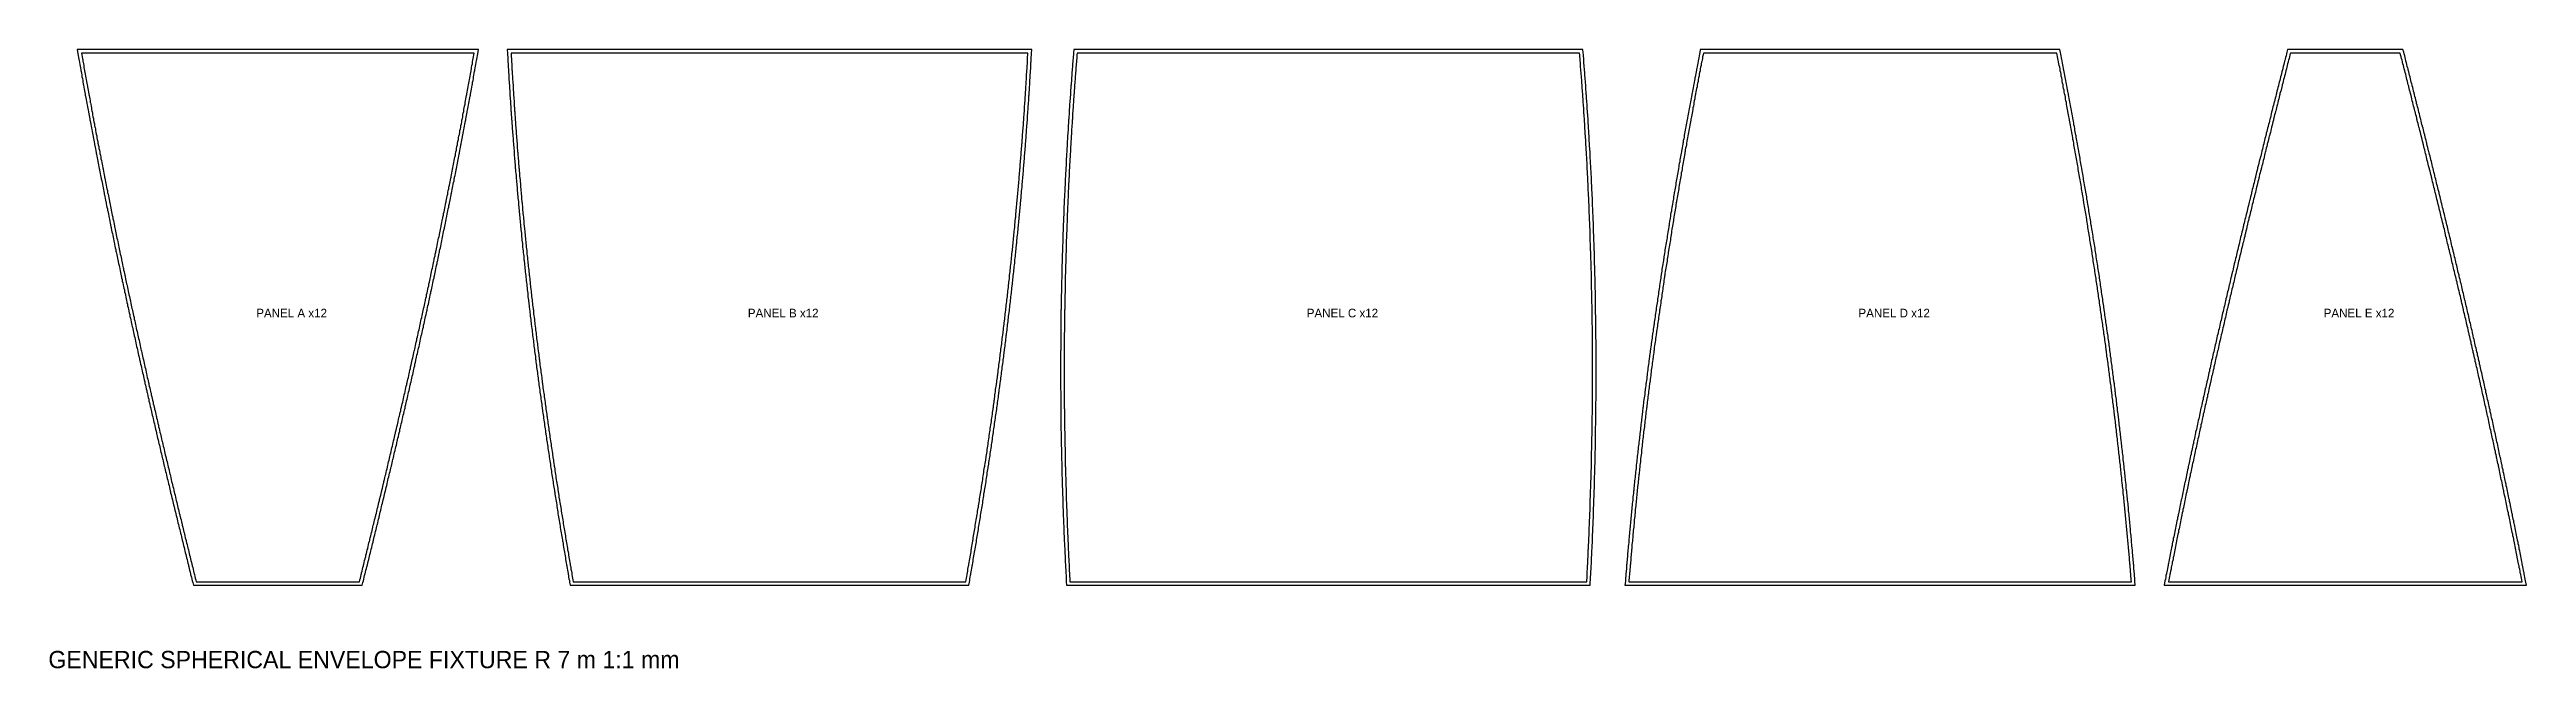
# Model space of a CAD drawing. Header units: millimetres. Extents: x 8 to 17190, y -602 to 3691.
import ezdxf

# ---------------------------------------------------------------- set-up
doc = ezdxf.new("R2010")
doc.units = ezdxf.units.MM
for name, color, linetype in [('CUT', 7, 'Continuous'), ('NOTES', 7, 'Continuous'), ('SEW', 7, 'Continuous')]:
    doc.layers.add(name, color=color, linetype=linetype)

msp = doc.modelspace()

# ---------------------------------------------------------------- texts
at = {"layer": 'NOTES'}
for s, height, p in [('PANEL A x12', 60, (1442, 1833)), ('PANEL B x12', 60, (4852, 1833)), ('PANEL C x12', 60, (8729, 1833)), ('PANEL D x12', 60, (12556, 1833)), ('PANEL E x12', 60, (15783, 1833)), ('GENERIC SPHERICAL ENVELOPE FIXTURE R 7 m 1:1 mm', 120, (0, -600))]:
    msp.add_text(s, height=height, dxfattribs=at).set_placement(p)

# ---------------------------------------------------------------- linework, layer by layer
at = {"layer": 'CUT'}
for points in [[(1006, -25), (2177, -25), (2182, -6), (2185, 6), (2188, 18), (2191, 31), (2194, 43), (2196, 51), (2197, 55), (2200, 67), (2203, 80), (2206, 92), (2210, 104), (2211, 109), (2213, 116), (2216, 128), (2219, 141), (2222, 153), (2225, 165), (2225, 166), (2228, 177), (2231, 189), (2234, 202), (2237, 214), (2239, 223), (2240, 226), (2243, 238), (2246, 251), (2249, 263), (2252, 275), (2253, 280), (2255, 287), (2258, 299), (2261, 312), (2264, 324), (2267, 336), (2267, 338), (2270, 348), (2273, 361), (2276, 373), (2279, 385), (2281, 395), (2282, 397), (2285, 409), (2288, 422), (2291, 434), (2294, 446), (2295, 452), (2296, 458), (2299, 471), (2302, 483), (2305, 495), (2308, 507), (2309, 510), (2311, 519), (2314, 532), (2317, 544), (2320, 556), (2323, 567), (2323, 568), (2326, 581), (2329, 593), (2332, 605), (2335, 617), (2337, 624), (2338, 629), (2341, 642), (2344, 654), (2347, 666), (2350, 678), (2350, 681), (2353, 691), (2355, 703), (2358, 715), (2361, 727), (2364, 739), (2364, 739), (2367, 752), (2370, 764), (2373, 776), (2376, 788), (2378, 796), (2379, 801), (2382, 813), (2385, 825), (2388, 837), (2390, 849), (2391, 853), (2393, 862), (2396, 874), (2399, 886), (2402, 898), (2405, 911), (2405, 911), (2408, 923), (2411, 935), (2414, 947), (2416, 959), (2418, 968), (2419, 972), (2422, 984), (2425, 996), (2428, 1008), (2431, 1021), (2432, 1025), (2434, 1033), (2437, 1045), (2439, 1057), (2442, 1069), (2445, 1082), (2445, 1082), (2448, 1094), (2451, 1106), (2454, 1118), (2457, 1131), (2459, 1140), (2459, 1143), (2462, 1155), (2465, 1167), (2468, 1179), (2471, 1192), (2472, 1197), (2474, 1204), (2476, 1216), (2479, 1228), (2482, 1241), (2485, 1253), (2485, 1254), (2488, 1265), (2490, 1277), (2493, 1289), (2496, 1302), (2498, 1312), (2499, 1314), (2502, 1326), (2504, 1338), (2507, 1351), (2510, 1363), (2511, 1369), (2513, 1375), (2516, 1387), (2518, 1399), (2521, 1412), (2524, 1424), (2524, 1426), (2527, 1436), (2530, 1448), (2532, 1461), (2535, 1473), (2537, 1483), (2538, 1485), (2541, 1497), (2543, 1509), (2546, 1522), (2549, 1534), (2550, 1541), (2552, 1546), (2554, 1558), (2557, 1571), (2560, 1583), (2563, 1595), (2563, 1598), (2565, 1607), (2568, 1619), (2571, 1632), (2574, 1644), (2576, 1655), (2576, 1656), (2579, 1668), (2582, 1681), (2584, 1693), (2587, 1705), (2589, 1713), (2590, 1717), (2593, 1729), (2595, 1742), (2598, 1754), (2601, 1766), (2602, 1770), (2603, 1778), (2606, 1791), (2609, 1803), (2611, 1815), (2614, 1827), (2614, 1827), (2617, 1839), (2620, 1852), (2622, 1864), (2625, 1876), (2627, 1884), (2628, 1888), (2630, 1901), (2633, 1913), (2636, 1925), (2638, 1937), (2639, 1942), (2641, 1949), (2643, 1962), (2646, 1974), (2649, 1986), (2651, 1998), (2652, 1999), (2654, 2011), (2657, 2023), (2659, 2035), (2662, 2047), (2664, 2056), (2665, 2059), (2667, 2072), (2670, 2084), (2672, 2096), (2675, 2108), (2676, 2114), (2678, 2121), (2680, 2133), (2683, 2145), (2685, 2157), (2688, 2169), (2688, 2171), (2691, 2182), (2693, 2194), (2696, 2206), (2698, 2218), (2701, 2228), (2701, 2231), (2704, 2243), (2706, 2255), (2709, 2267), (2711, 2280), (2713, 2286), (2714, 2292), (2716, 2304), (2719, 2316), (2722, 2328), (2724, 2341), (2725, 2343), (2727, 2353), (2729, 2365), (2732, 2377), (2734, 2390), (2736, 2400), (2737, 2402), (2739, 2414), (2742, 2426), (2744, 2438), (2747, 2451), (2748, 2457), (2749, 2463), (2752, 2475), (2754, 2487), (2757, 2500), (2759, 2512), (2760, 2515), (2762, 2524), (2764, 2536), (2767, 2548), (2769, 2561), (2772, 2572), (2772, 2573), (2774, 2585), (2777, 2597), (2779, 2610), (2782, 2622), (2783, 2629), (2784, 2634), (2787, 2646), (2789, 2658), (2792, 2671), (2794, 2683), (2795, 2687), (2797, 2695), (2799, 2707), (2801, 2720), (2804, 2732), (2806, 2744), (2806, 2744), (2809, 2756), (2811, 2768), (2814, 2781), (2816, 2793), (2818, 2801), (2818, 2805), (2821, 2817), (2823, 2830), (2826, 2842), (2828, 2854), (2829, 2859), (2830, 2866), (2833, 2878), (2835, 2891), (2838, 2903), (2840, 2915), (2840, 2916), (2842, 2927), (2845, 2940), (2847, 2952), (2850, 2964), (2851, 2973), (2852, 2976), (2854, 2989), (2857, 3001), (2859, 3013), (2861, 3025), (2862, 3030), (2864, 3037), (2866, 3050), (2868, 3062), (2871, 3074), (2873, 3086), (2873, 3088), (2875, 3099), (2878, 3111), (2880, 3123), (2882, 3135), (2884, 3145), (2885, 3147), (2887, 3160), (2889, 3172), (2892, 3184), (2894, 3196), (2895, 3202), (2896, 3209), (2898, 3221), (2901, 3233), (2903, 3245), (2905, 3257), (2906, 3260), (2908, 3270), (2910, 3282), (2912, 3294), (2914, 3306), (2916, 3317), (2917, 3319), (2919, 3331), (2921, 3343), (2923, 3355), (2926, 3367), (2927, 3374), (2928, 3380), (2930, 3392), (2932, 3404), (2934, 3416), (2937, 3429), (2937, 3432), (2939, 3441), (2941, 3453), (2943, 3465), (2946, 3477), (2948, 3489), (2948, 3490), (2950, 3502), (2952, 3514), (2954, 3526), (2957, 3539), (2958, 3546), (2959, 3551), (2961, 3563), (2963, 3575), (2965, 3588), (2967, 3600), (2968, 3603), (2970, 3612), (2972, 3624), (2974, 3636), (2976, 3649), (2978, 3661), (2983, 3690), (200, 3690), (205, 3661), (207, 3649), (209, 3636), (212, 3624), (214, 3612), (215, 3603), (216, 3600), (218, 3588), (220, 3575), (222, 3563), (225, 3551), (225, 3546), (227, 3539), (229, 3526), (231, 3514), (233, 3502), (236, 3490), (236, 3489), (238, 3477), (240, 3465), (242, 3453), (244, 3441), (246, 3432), (247, 3429), (249, 3416), (251, 3404), (253, 3392), (255, 3380), (256, 3374), (258, 3367), (260, 3355), (262, 3343), (264, 3331), (267, 3319), (267, 3317), (269, 3306), (271, 3294), (273, 3282), (276, 3270), (278, 3260), (278, 3257), (280, 3245), (283, 3233), (285, 3221), (287, 3209), (288, 3202), (289, 3196), (292, 3184), (294, 3172), (296, 3160), (299, 3147), (299, 3145), (301, 3135), (303, 3123), (306, 3111), (308, 3099), (310, 3088), (310, 3086), (313, 3074), (315, 3062), (317, 3050), (320, 3037), (321, 3030), (322, 3025), (324, 3013), (327, 3001), (329, 2989), (331, 2976), (332, 2973), (334, 2964), (336, 2952), (338, 2940), (341, 2927), (343, 2916), (343, 2915), (346, 2903), (348, 2891), (350, 2878), (353, 2866), (354, 2859), (355, 2854), (358, 2842), (360, 2830), (362, 2817), (365, 2805), (366, 2801), (367, 2793), (370, 2781), (372, 2768), (375, 2756), (377, 2744), (377, 2744), (379, 2732), (382, 2720), (384, 2707), (387, 2695), (388, 2687), (389, 2683), (392, 2671), (394, 2658), (397, 2646), (399, 2634), (400, 2629), (401, 2622), (404, 2610), (406, 2597), (409, 2585), (411, 2573), (412, 2572), (414, 2561), (416, 2548), (419, 2536), (421, 2524), (423, 2515), (424, 2512), (426, 2500), (429, 2487), (431, 2475), (434, 2463), (435, 2457), (436, 2451), (439, 2438), (441, 2426), (444, 2414), (446, 2402), (447, 2400), (449, 2390), (452, 2377), (454, 2365), (457, 2353), (459, 2343), (459, 2341), (462, 2328), (464, 2316), (467, 2304), (469, 2292), (471, 2286), (472, 2280), (475, 2267), (477, 2255), (480, 2243), (482, 2231), (483, 2228), (485, 2218), (487, 2206), (490, 2194), (493, 2182), (495, 2171), (495, 2169), (498, 2157), (500, 2145), (503, 2133), (506, 2121), (507, 2114), (508, 2108), (511, 2096), (513, 2084), (516, 2072), (519, 2059), (519, 2056), (521, 2047), (524, 2035), (527, 2023), (529, 2011), (532, 1999), (532, 1998), (534, 1986), (537, 1974), (540, 1962), (542, 1949), (544, 1942), (545, 1937), (548, 1925), (550, 1913), (553, 1901), (556, 1888), (557, 1884), (558, 1876), (561, 1864), (564, 1852), (566, 1839), (569, 1827), (569, 1827), (572, 1815), (574, 1803), (577, 1791), (580, 1778), (582, 1770), (583, 1766), (585, 1754), (588, 1742), (591, 1729), (593, 1717), (594, 1713), (596, 1705), (599, 1693), (602, 1681), (604, 1668), (607, 1656), (607, 1655), (610, 1644), (612, 1632), (615, 1619), (618, 1607), (620, 1598), (621, 1595), (623, 1583), (626, 1571), (629, 1558), (632, 1546), (633, 1541), (634, 1534), (637, 1522), (640, 1509), (643, 1497), (645, 1485), (646, 1483), (648, 1473), (651, 1461), (654, 1448), (657, 1436), (659, 1426), (659, 1424), (662, 1412), (665, 1399), (668, 1387), (670, 1375), (672, 1369), (673, 1363), (676, 1351), (679, 1338), (682, 1326), (684, 1314), (685, 1312), (687, 1302), (690, 1289), (693, 1277), (696, 1265), (698, 1254), (698, 1253), (701, 1241), (704, 1228), (707, 1216), (710, 1204), (711, 1197), (713, 1192), (715, 1179), (718, 1167), (721, 1155), (724, 1143), (725, 1140), (727, 1131), (730, 1118), (732, 1106), (735, 1094), (738, 1082), (738, 1082), (741, 1069), (744, 1057), (747, 1045), (750, 1033), (751, 1025), (752, 1021), (755, 1008), (758, 996), (761, 984), (764, 972), (765, 968), (767, 959), (770, 947), (773, 935), (775, 923), (778, 911), (778, 911), (781, 898), (784, 886), (787, 874), (790, 862), (792, 853), (793, 849), (796, 837), (799, 825), (802, 813), (804, 801), (806, 796), (807, 788), (810, 776), (813, 764), (816, 752), (819, 739), (819, 739), (822, 727), (825, 715), (828, 703), (831, 691), (833, 681), (834, 678), (837, 666), (840, 654), (842, 642), (845, 629), (847, 624), (848, 617), (851, 605), (854, 593), (857, 581), (860, 568), (860, 567), (863, 556), (866, 544), (869, 532), (872, 519), (874, 510), (875, 507), (878, 495), (881, 483), (884, 471), (887, 458), (888, 452), (890, 446), (893, 434), (896, 422), (899, 409), (902, 397), (902, 395), (905, 385), (908, 373), (911, 361), (914, 348), (916, 338), (917, 336), (920, 324), (923, 312), (926, 299), (929, 287), (930, 280), (932, 275), (935, 263), (938, 251), (941, 238), (944, 226), (944, 223), (947, 214), (950, 202), (953, 189), (956, 177), (958, 166), (959, 165), (962, 153), (965, 141), (968, 128), (971, 116), (973, 109), (974, 104), (977, 92), (980, 80), (983, 67), (986, 55), (987, 51), (989, 43), (992, 31), (995, 18), (998, 6), (1001, -6)], [(3619, -25), (6385, -25), (6389, -4), (6389, -4), (6391, 8), (6393, 20), (6395, 32), (6397, 45), (6399, 53), (6399, 57), (6401, 69), (6404, 81), (6406, 94), (6408, 106), (6409, 110), (6410, 118), (6412, 130), (6414, 142), (6416, 155), (6418, 167), (6418, 168), (6420, 179), (6422, 191), (6425, 204), (6427, 216), (6428, 225), (6429, 228), (6431, 240), (6433, 253), (6435, 265), (6437, 277), (6438, 282), (6439, 289), (6441, 301), (6443, 314), (6445, 326), (6447, 338), (6447, 340), (6449, 350), (6451, 363), (6453, 375), (6455, 387), (6457, 397), (6457, 399), (6459, 411), (6461, 424), (6463, 436), (6465, 448), (6466, 454), (6467, 460), (6469, 473), (6471, 485), (6473, 497), (6475, 509), (6475, 511), (6477, 521), (6479, 534), (6481, 546), (6483, 558), (6484, 569), (6485, 570), (6487, 583), (6489, 595), (6490, 607), (6492, 619), (6493, 626), (6494, 632), (6496, 644), (6498, 656), (6500, 668), (6502, 680), (6502, 683), (6504, 693), (6506, 705), (6508, 717), (6510, 729), (6511, 741), (6511, 742), (6513, 754), (6515, 766), (6517, 778), (6519, 790), (6520, 798), (6521, 803), (6523, 815), (6524, 827), (6526, 839), (6528, 852), (6529, 855), (6530, 864), (6532, 876), (6534, 888), (6535, 900), (6537, 913), (6537, 913), (6539, 925), (6541, 937), (6543, 949), (6544, 962), (6546, 970), (6546, 974), (6548, 986), (6550, 998), (6552, 1011), (6553, 1023), (6554, 1027), (6555, 1035), (6557, 1047), (6559, 1059), (6560, 1072), (6562, 1084), (6562, 1085), (6564, 1096), (6566, 1108), (6567, 1121), (6569, 1133), (6570, 1142), (6571, 1145), (6573, 1157), (6574, 1169), (6576, 1182), (6578, 1194), (6578, 1199), (6579, 1206), (6581, 1218), (6583, 1231), (6584, 1243), (6586, 1255), (6586, 1256), (6588, 1267), (6590, 1280), (6591, 1292), (6593, 1304), (6594, 1314), (6595, 1316), (6596, 1328), (6598, 1341), (6599, 1353), (6601, 1365), (6602, 1371), (6603, 1377), (6604, 1390), (6606, 1402), (6608, 1414), (6609, 1426), (6610, 1428), (6611, 1438), (6612, 1451), (6614, 1463), (6616, 1475), (6617, 1486), (6617, 1487), (6619, 1500), (6620, 1512), (6622, 1524), (6624, 1536), (6624, 1543), (6625, 1549), (6627, 1561), (6628, 1573), (6630, 1585), (6631, 1597), (6632, 1600), (6633, 1610), (6634, 1622), (6636, 1634), (6638, 1646), (6639, 1658), (6639, 1659), (6641, 1671), (6642, 1683), (6644, 1695), (6645, 1707), (6646, 1715), (6647, 1720), (6648, 1732), (6650, 1744), (6651, 1756), (6653, 1769), (6653, 1772), (6654, 1781), (6656, 1793), (6657, 1805), (6658, 1818), (6660, 1830), (6660, 1830), (6661, 1842), (6663, 1854), (6664, 1866), (6666, 1879), (6667, 1887), (6667, 1891), (6669, 1903), (6670, 1915), (6671, 1928), (6673, 1940), (6673, 1944), (6674, 1952), (6676, 1964), (6677, 1976), (6678, 1989), (6680, 2001), (6680, 2002), (6681, 2013), (6683, 2025), (6684, 2038), (6685, 2050), (6686, 2059), (6687, 2062), (6688, 2074), (6689, 2087), (6691, 2099), (6692, 2111), (6693, 2116), (6693, 2123), (6695, 2135), (6696, 2148), (6697, 2160), (6699, 2172), (6699, 2173), (6700, 2184), (6701, 2197), (6703, 2209), (6704, 2221), (6705, 2231), (6705, 2233), (6706, 2245), (6708, 2258), (6709, 2270), (6710, 2282), (6711, 2288), (6711, 2294), (6713, 2307), (6714, 2319), (6715, 2331), (6716, 2343), (6717, 2345), (6718, 2356), (6719, 2368), (6720, 2380), (6721, 2392), (6722, 2403), (6723, 2404), (6724, 2417), (6725, 2429), (6726, 2441), (6727, 2453), (6728, 2460), (6729, 2466), (6730, 2478), (6731, 2490), (6732, 2502), (6733, 2514), (6734, 2517), (6735, 2527), (6736, 2539), (6737, 2551), (6738, 2563), (6739, 2575), (6739, 2576), (6740, 2588), (6741, 2600), (6743, 2612), (6744, 2625), (6744, 2632), (6745, 2637), (6746, 2649), (6747, 2661), (6748, 2673), (6749, 2686), (6750, 2689), (6750, 2698), (6751, 2710), (6752, 2722), (6754, 2735), (6755, 2747), (6755, 2747), (6756, 2759), (6757, 2771), (6758, 2783), (6759, 2796), (6760, 2804), (6760, 2808), (6761, 2820), (6762, 2832), (6763, 2845), (6764, 2857), (6764, 2861), (6765, 2869), (6766, 2881), (6767, 2894), (6768, 2906), (6769, 2918), (6769, 2919), (6770, 2930), (6771, 2942), (6772, 2955), (6773, 2967), (6774, 2976), (6774, 2979), (6775, 2991), (6776, 3004), (6777, 3016), (6778, 3028), (6778, 3033), (6779, 3040), (6780, 3053), (6781, 3065), (6782, 3077), (6782, 3089), (6783, 3091), (6783, 3101), (6784, 3114), (6785, 3126), (6786, 3138), (6787, 3148), (6787, 3150), (6788, 3163), (6789, 3175), (6790, 3187), (6791, 3199), (6791, 3205), (6791, 3211), (6792, 3224), (6793, 3236), (6794, 3248), (6795, 3260), (6795, 3263), (6796, 3273), (6796, 3285), (6797, 3297), (6798, 3309), (6799, 3320), (6799, 3322), (6800, 3334), (6801, 3346), (6801, 3358), (6802, 3370), (6803, 3377), (6803, 3383), (6804, 3395), (6805, 3407), (6805, 3419), (6806, 3432), (6806, 3434), (6807, 3444), (6808, 3456), (6808, 3468), (6809, 3480), (6810, 3492), (6810, 3493), (6811, 3505), (6811, 3517), (6812, 3529), (6813, 3542), (6813, 3549), (6814, 3554), (6814, 3566), (6815, 3578), (6816, 3591), (6816, 3603), (6817, 3606), (6817, 3615), (6818, 3627), (6818, 3639), (6819, 3652), (6820, 3664), (6821, 3690), (3183, 3690), (3185, 3664), (3185, 3652), (3186, 3639), (3187, 3627), (3187, 3615), (3188, 3606), (3188, 3603), (3189, 3591), (3189, 3578), (3190, 3566), (3191, 3554), (3191, 3549), (3192, 3542), (3192, 3529), (3193, 3517), (3194, 3505), (3195, 3493), (3195, 3492), (3195, 3480), (3196, 3468), (3197, 3456), (3198, 3444), (3198, 3434), (3198, 3432), (3199, 3419), (3200, 3407), (3201, 3395), (3201, 3383), (3202, 3377), (3202, 3370), (3203, 3358), (3204, 3346), (3205, 3334), (3205, 3322), (3206, 3320), (3206, 3309), (3207, 3297), (3208, 3285), (3209, 3273), (3209, 3263), (3210, 3260), (3210, 3248), (3211, 3236), (3212, 3224), (3213, 3211), (3213, 3205), (3214, 3199), (3215, 3187), (3216, 3175), (3217, 3163), (3217, 3150), (3218, 3148), (3218, 3138), (3219, 3126), (3220, 3114), (3221, 3101), (3222, 3091), (3222, 3089), (3223, 3077), (3224, 3065), (3225, 3053), (3226, 3040), (3226, 3033), (3227, 3028), (3228, 3016), (3229, 3004), (3230, 2991), (3230, 2979), (3231, 2976), (3231, 2967), (3232, 2955), (3233, 2942), (3234, 2930), (3235, 2919), (3235, 2918), (3236, 2906), (3237, 2894), (3238, 2881), (3239, 2869), (3240, 2861), (3240, 2857), (3241, 2845), (3242, 2832), (3244, 2820), (3245, 2808), (3245, 2804), (3246, 2796), (3247, 2783), (3248, 2771), (3249, 2759), (3250, 2747), (3250, 2747), (3251, 2735), (3252, 2722), (3253, 2710), (3254, 2698), (3255, 2689), (3255, 2686), (3256, 2673), (3257, 2661), (3259, 2649), (3260, 2637), (3260, 2632), (3261, 2625), (3262, 2612), (3263, 2600), (3264, 2588), (3265, 2576), (3265, 2575), (3266, 2563), (3268, 2551), (3269, 2539), (3270, 2527), (3271, 2517), (3271, 2514), (3272, 2502), (3273, 2490), (3275, 2478), (3276, 2466), (3276, 2460), (3277, 2453), (3278, 2441), (3279, 2429), (3281, 2417), (3282, 2404), (3282, 2403), (3283, 2392), (3284, 2380), (3285, 2368), (3287, 2356), (3288, 2345), (3288, 2343), (3289, 2331), (3290, 2319), (3292, 2307), (3293, 2294), (3294, 2288), (3294, 2282), (3295, 2270), (3297, 2258), (3298, 2245), (3299, 2233), (3300, 2231), (3301, 2221), (3302, 2209), (3303, 2197), (3304, 2184), (3306, 2173), (3306, 2172), (3307, 2160), (3308, 2148), (3310, 2135), (3311, 2123), (3312, 2116), (3312, 2111), (3314, 2099), (3315, 2087), (3316, 2074), (3318, 2062), (3318, 2059), (3319, 2050), (3321, 2038), (3322, 2025), (3323, 2013), (3325, 2002), (3325, 2001), (3326, 1989), (3327, 1976), (3329, 1964), (3330, 1952), (3331, 1944), (3332, 1940), (3333, 1928), (3334, 1915), (3336, 1903), (3337, 1891), (3338, 1887), (3339, 1879), (3340, 1866), (3342, 1854), (3343, 1842), (3345, 1830), (3345, 1830), (3346, 1818), (3347, 1805), (3349, 1793), (3350, 1781), (3351, 1772), (3352, 1769), (3353, 1756), (3355, 1744), (3356, 1732), (3358, 1720), (3358, 1715), (3359, 1707), (3361, 1695), (3362, 1683), (3364, 1671), (3365, 1659), (3365, 1658), (3367, 1646), (3368, 1634), (3370, 1622), (3371, 1610), (3373, 1600), (3373, 1597), (3375, 1585), (3376, 1573), (3378, 1561), (3379, 1549), (3380, 1543), (3381, 1536), (3382, 1524), (3384, 1512), (3386, 1500), (3387, 1487), (3387, 1486), (3389, 1475), (3390, 1463), (3392, 1451), (3394, 1438), (3395, 1428), (3395, 1426), (3397, 1414), (3398, 1402), (3400, 1390), (3402, 1377), (3402, 1371), (3403, 1365), (3405, 1353), (3407, 1341), (3408, 1328), (3410, 1316), (3410, 1314), (3412, 1304), (3413, 1292), (3415, 1280), (3417, 1267), (3418, 1256), (3418, 1255), (3420, 1243), (3422, 1231), (3423, 1218), (3425, 1206), (3426, 1199), (3427, 1194), (3428, 1182), (3430, 1169), (3432, 1157), (3434, 1145), (3434, 1142), (3435, 1133), (3437, 1121), (3439, 1108), (3441, 1096), (3442, 1085), (3442, 1084), (3444, 1072), (3446, 1059), (3448, 1047), (3449, 1035), (3450, 1027), (3451, 1023), (3453, 1011), (3455, 998), (3456, 986), (3458, 974), (3459, 970), (3460, 962), (3462, 949), (3464, 937), (3465, 925), (3467, 913), (3467, 913), (3469, 900), (3471, 888), (3473, 876), (3474, 864), (3476, 855), (3476, 852), (3478, 839), (3480, 827), (3482, 815), (3484, 803), (3484, 798), (3486, 790), (3487, 778), (3489, 766), (3491, 754), (3493, 742), (3493, 741), (3495, 729), (3497, 717), (3499, 705), (3501, 693), (3502, 683), (3502, 680), (3504, 668), (3506, 656), (3508, 644), (3510, 632), (3511, 626), (3512, 619), (3514, 607), (3516, 595), (3518, 583), (3520, 570), (3520, 569), (3522, 558), (3524, 546), (3526, 534), (3528, 521), (3529, 511), (3529, 509), (3531, 497), (3533, 485), (3535, 473), (3537, 460), (3538, 454), (3539, 448), (3541, 436), (3543, 424), (3545, 411), (3547, 399), (3548, 397), (3549, 387), (3551, 375), (3553, 363), (3555, 350), (3557, 340), (3557, 338), (3559, 326), (3561, 314), (3563, 301), (3566, 289), (3567, 282), (3568, 277), (3570, 265), (3572, 253), (3574, 240), (3576, 228), (3576, 225), (3578, 216), (3580, 204), (3582, 191), (3584, 179), (3586, 168), (3586, 167), (3588, 155), (3590, 142), (3592, 130), (3594, 118), (3596, 110), (3597, 106), (3599, 94), (3601, 81), (3603, 69), (3605, 57), (3606, 53), (3607, 45), (3609, 32), (3611, 20), (3614, 8), (3616, -4), (3616, -4)], [(7063, -25), (10695, -25), (10696, -1), (10696, -1), (10697, 11), (10698, 23), (10698, 36), (10699, 48), (10699, 56), (10700, 60), (10700, 72), (10701, 84), (10701, 97), (10702, 109), (10702, 113), (10703, 121), (10703, 133), (10704, 146), (10704, 158), (10705, 170), (10705, 171), (10706, 182), (10706, 194), (10707, 207), (10707, 219), (10708, 228), (10708, 231), (10708, 243), (10709, 256), (10710, 268), (10710, 280), (10710, 285), (10711, 292), (10711, 305), (10712, 317), (10712, 329), (10713, 341), (10713, 343), (10713, 353), (10714, 366), (10714, 378), (10715, 390), (10715, 400), (10715, 402), (10716, 415), (10716, 427), (10717, 439), (10717, 451), (10717, 457), (10718, 464), (10718, 476), (10718, 488), (10719, 500), (10719, 512), (10719, 515), (10720, 525), (10720, 537), (10721, 549), (10721, 561), (10721, 572), (10721, 574), (10722, 586), (10722, 598), (10723, 610), (10723, 622), (10723, 629), (10723, 635), (10724, 647), (10724, 659), (10725, 671), (10725, 684), (10725, 686), (10725, 696), (10726, 708), (10726, 720), (10726, 733), (10727, 744), (10727, 745), (10727, 757), (10727, 769), (10728, 781), (10728, 794), (10728, 801), (10728, 806), (10729, 818), (10729, 830), (10729, 843), (10729, 855), (10729, 858), (10730, 867), (10730, 879), (10730, 892), (10730, 904), (10731, 916), (10731, 916), (10731, 928), (10731, 940), (10731, 953), (10732, 965), (10732, 973), (10732, 977), (10732, 989), (10732, 1002), (10733, 1014), (10733, 1026), (10733, 1030), (10733, 1038), (10733, 1050), (10733, 1063), (10733, 1075), (10734, 1087), (10734, 1088), (10734, 1099), (10734, 1112), (10734, 1124), (10734, 1136), (10734, 1145), (10734, 1148), (10735, 1161), (10735, 1173), (10735, 1185), (10735, 1197), (10735, 1202), (10735, 1209), (10735, 1222), (10735, 1234), (10735, 1246), (10736, 1258), (10736, 1260), (10736, 1271), (10736, 1283), (10736, 1295), (10736, 1307), (10736, 1317), (10736, 1320), (10736, 1332), (10736, 1344), (10736, 1356), (10736, 1368), (10736, 1374), (10736, 1381), (10736, 1393), (10736, 1405), (10736, 1417), (10736, 1430), (10736, 1432), (10736, 1442), (10736, 1454), (10736, 1466), (10736, 1478), (10736, 1489), (10736, 1491), (10736, 1503), (10736, 1515), (10736, 1527), (10736, 1540), (10736, 1546), (10736, 1552), (10736, 1564), (10736, 1576), (10736, 1589), (10736, 1601), (10736, 1604), (10736, 1613), (10736, 1625), (10736, 1637), (10736, 1650), (10736, 1661), (10736, 1662), (10736, 1674), (10735, 1686), (10735, 1699), (10735, 1711), (10735, 1718), (10735, 1723), (10735, 1735), (10735, 1748), (10735, 1760), (10735, 1772), (10735, 1776), (10734, 1784), (10734, 1796), (10734, 1809), (10734, 1821), (10734, 1833), (10734, 1833), (10734, 1845), (10733, 1858), (10733, 1870), (10733, 1882), (10733, 1890), (10733, 1894), (10733, 1906), (10733, 1919), (10732, 1931), (10732, 1943), (10732, 1948), (10732, 1955), (10732, 1968), (10731, 1980), (10731, 1992), (10731, 2004), (10731, 2005), (10731, 2017), (10730, 2029), (10730, 2041), (10730, 2053), (10730, 2062), (10730, 2065), (10729, 2078), (10729, 2090), (10729, 2102), (10729, 2114), (10728, 2119), (10728, 2127), (10728, 2139), (10728, 2151), (10727, 2163), (10727, 2176), (10727, 2177), (10727, 2188), (10726, 2200), (10726, 2212), (10726, 2224), (10725, 2234), (10725, 2237), (10725, 2249), (10725, 2261), (10724, 2273), (10724, 2286), (10724, 2291), (10723, 2298), (10723, 2310), (10723, 2322), (10722, 2334), (10722, 2347), (10722, 2349), (10721, 2359), (10721, 2371), (10721, 2383), (10720, 2396), (10720, 2406), (10720, 2408), (10719, 2420), (10719, 2432), (10718, 2445), (10718, 2457), (10718, 2463), (10718, 2469), (10717, 2481), (10717, 2493), (10716, 2506), (10716, 2518), (10716, 2521), (10715, 2530), (10715, 2542), (10714, 2555), (10714, 2567), (10713, 2578), (10713, 2579), (10713, 2591), (10712, 2604), (10712, 2616), (10711, 2628), (10711, 2635), (10711, 2640), (10710, 2652), (10710, 2665), (10709, 2677), (10708, 2689), (10708, 2693), (10708, 2701), (10707, 2714), (10707, 2726), (10706, 2738), (10706, 2750), (10706, 2750), (10705, 2762), (10704, 2775), (10704, 2787), (10703, 2799), (10703, 2807), (10703, 2811), (10702, 2824), (10701, 2836), (10701, 2848), (10700, 2860), (10700, 2865), (10700, 2873), (10699, 2885), (10698, 2897), (10698, 2909), (10697, 2921), (10697, 2922), (10696, 2934), (10696, 2946), (10695, 2958), (10694, 2970), (10694, 2979), (10694, 2983), (10693, 2995), (10692, 3007), (10691, 3019), (10691, 3032), (10690, 3037), (10690, 3044), (10689, 3056), (10689, 3068), (10688, 3080), (10687, 3093), (10687, 3094), (10686, 3105), (10686, 3117), (10685, 3129), (10684, 3142), (10684, 3151), (10683, 3154), (10683, 3166), (10682, 3178), (10681, 3190), (10680, 3203), (10680, 3209), (10680, 3215), (10679, 3227), (10678, 3239), (10677, 3252), (10676, 3264), (10676, 3266), (10675, 3276), (10675, 3288), (10674, 3301), (10673, 3313), (10672, 3323), (10672, 3325), (10671, 3337), (10670, 3349), (10670, 3362), (10669, 3374), (10668, 3381), (10668, 3386), (10667, 3398), (10666, 3411), (10665, 3423), (10664, 3435), (10664, 3438), (10664, 3447), (10663, 3460), (10662, 3472), (10661, 3484), (10660, 3495), (10660, 3496), (10659, 3508), (10658, 3521), (10657, 3533), (10656, 3545), (10656, 3552), (10655, 3557), (10654, 3570), (10653, 3582), (10652, 3594), (10651, 3606), (10651, 3610), (10650, 3618), (10650, 3631), (10649, 3643), (10648, 3655), (10647, 3667), (10645, 3690), (7113, 3690), (7111, 3667), (7110, 3655), (7109, 3643), (7108, 3631), (7107, 3618), (7106, 3610), (7106, 3606), (7105, 3594), (7104, 3582), (7103, 3570), (7102, 3557), (7102, 3552), (7101, 3545), (7100, 3533), (7099, 3521), (7099, 3508), (7098, 3496), (7098, 3495), (7097, 3484), (7096, 3472), (7095, 3460), (7094, 3447), (7093, 3438), (7093, 3435), (7092, 3423), (7091, 3411), (7090, 3398), (7090, 3386), (7089, 3381), (7089, 3374), (7088, 3362), (7087, 3349), (7086, 3337), (7085, 3325), (7085, 3323), (7084, 3313), (7084, 3301), (7083, 3288), (7082, 3276), (7081, 3266), (7081, 3264), (7080, 3252), (7080, 3239), (7079, 3227), (7078, 3215), (7078, 3209), (7077, 3203), (7076, 3190), (7076, 3178), (7075, 3166), (7074, 3154), (7074, 3151), (7073, 3142), (7073, 3129), (7072, 3117), (7071, 3105), (7070, 3094), (7070, 3093), (7070, 3080), (7069, 3068), (7068, 3056), (7067, 3044), (7067, 3037), (7067, 3032), (7066, 3019), (7065, 3007), (7065, 2995), (7064, 2983), (7064, 2979), (7063, 2970), (7063, 2958), (7062, 2946), (7061, 2934), (7061, 2922), (7061, 2921), (7060, 2909), (7059, 2897), (7059, 2885), (7058, 2873), (7058, 2865), (7057, 2860), (7057, 2848), (7056, 2836), (7055, 2824), (7055, 2811), (7055, 2807), (7054, 2799), (7054, 2787), (7053, 2775), (7052, 2762), (7052, 2750), (7052, 2750), (7051, 2738), (7051, 2726), (7050, 2714), (7050, 2701), (7049, 2693), (7049, 2689), (7048, 2677), (7048, 2665), (7047, 2652), (7047, 2640), (7047, 2635), (7046, 2628), (7046, 2616), (7045, 2604), (7045, 2591), (7044, 2579), (7044, 2578), (7044, 2567), (7043, 2555), (7043, 2542), (7042, 2530), (7042, 2521), (7042, 2518), (7041, 2506), (7041, 2493), (7040, 2481), (7040, 2469), (7040, 2463), (7039, 2457), (7039, 2445), (7039, 2432), (7038, 2420), (7038, 2408), (7038, 2406), (7037, 2396), (7037, 2383), (7036, 2371), (7036, 2359), (7036, 2349), (7036, 2347), (7035, 2334), (7035, 2322), (7034, 2310), (7034, 2298), (7034, 2291), (7034, 2286), (7033, 2273), (7033, 2261), (7033, 2249), (7032, 2237), (7032, 2234), (7032, 2224), (7032, 2212), (7031, 2200), (7031, 2188), (7031, 2177), (7031, 2176), (7030, 2163), (7030, 2151), (7030, 2139), (7029, 2127), (7029, 2119), (7029, 2114), (7029, 2102), (7028, 2090), (7028, 2078), (7028, 2065), (7028, 2062), (7028, 2053), (7027, 2041), (7027, 2029), (7027, 2017), (7027, 2005), (7027, 2004), (7026, 1992), (7026, 1980), (7026, 1968), (7026, 1955), (7025, 1948), (7025, 1943), (7025, 1931), (7025, 1919), (7025, 1906), (7025, 1894), (7025, 1890), (7024, 1882), (7024, 1870), (7024, 1858), (7024, 1845), (7024, 1833), (7024, 1833), (7024, 1821), (7023, 1809), (7023, 1796), (7023, 1784), (7023, 1776), (7023, 1772), (7023, 1760), (7023, 1748), (7023, 1735), (7022, 1723), (7022, 1718), (7022, 1711), (7022, 1699), (7022, 1686), (7022, 1674), (7022, 1662), (7022, 1661), (7022, 1650), (7022, 1637), (7022, 1625), (7022, 1613), (7022, 1604), (7021, 1601), (7021, 1589), (7021, 1576), (7021, 1564), (7021, 1552), (7021, 1546), (7021, 1540), (7021, 1527), (7021, 1515), (7021, 1503), (7021, 1491), (7021, 1489), (7021, 1478), (7021, 1466), (7021, 1454), (7021, 1442), (7021, 1432), (7021, 1430), (7021, 1417), (7021, 1405), (7021, 1393), (7021, 1381), (7021, 1374), (7021, 1368), (7021, 1356), (7021, 1344), (7021, 1332), (7022, 1320), (7022, 1317), (7022, 1307), (7022, 1295), (7022, 1283), (7022, 1271), (7022, 1260), (7022, 1258), (7022, 1246), (7022, 1234), (7022, 1222), (7022, 1209), (7022, 1202), (7023, 1197), (7023, 1185), (7023, 1173), (7023, 1161), (7023, 1148), (7023, 1145), (7023, 1136), (7023, 1124), (7024, 1112), (7024, 1099), (7024, 1088), (7024, 1087), (7024, 1075), (7024, 1063), (7024, 1050), (7025, 1038), (7025, 1030), (7025, 1026), (7025, 1014), (7025, 1002), (7025, 989), (7026, 977), (7026, 973), (7026, 965), (7026, 953), (7026, 940), (7027, 928), (7027, 916), (7027, 916), (7027, 904), (7027, 892), (7028, 879), (7028, 867), (7028, 858), (7028, 855), (7028, 843), (7029, 830), (7029, 818), (7029, 806), (7029, 801), (7030, 794), (7030, 781), (7030, 769), (7031, 757), (7031, 745), (7031, 744), (7031, 733), (7032, 720), (7032, 708), (7032, 696), (7033, 686), (7033, 684), (7033, 671), (7033, 659), (7034, 647), (7034, 635), (7034, 629), (7034, 622), (7035, 610), (7035, 598), (7036, 586), (7036, 574), (7036, 572), (7036, 561), (7037, 549), (7037, 537), (7038, 525), (7038, 515), (7038, 512), (7039, 500), (7039, 488), (7039, 476), (7040, 464), (7040, 457), (7040, 451), (7041, 439), (7041, 427), (7042, 415), (7042, 402), (7042, 400), (7043, 390), (7043, 378), (7044, 366), (7044, 353), (7045, 343), (7045, 341), (7045, 329), (7046, 317), (7046, 305), (7047, 292), (7047, 285), (7047, 280), (7048, 268), (7048, 256), (7049, 243), (7050, 231), (7050, 228), (7050, 219), (7051, 207), (7051, 194), (7052, 182), (7052, 171), (7052, 170), (7053, 158), (7054, 146), (7054, 133), (7055, 121), (7055, 113), (7055, 109), (7056, 97), (7057, 84), (7057, 72), (7058, 60), (7058, 56), (7059, 48), (7059, 36), (7060, 23), (7061, 11), (7061, -1), (7061, -1)], [(10936, -25), (14476, -25), (14474, 2), (14474, 2), (14473, 15), (14472, 27), (14471, 39), (14470, 51), (14470, 59), (14469, 63), (14468, 76), (14467, 88), (14466, 100), (14465, 112), (14465, 117), (14464, 125), (14463, 137), (14462, 149), (14461, 161), (14460, 173), (14460, 174), (14459, 186), (14458, 198), (14457, 210), (14456, 222), (14455, 231), (14454, 235), (14453, 247), (14452, 259), (14451, 271), (14450, 284), (14450, 289), (14449, 296), (14448, 308), (14447, 320), (14446, 332), (14444, 345), (14444, 346), (14443, 357), (14442, 369), (14441, 381), (14440, 394), (14439, 403), (14439, 406), (14438, 418), (14436, 430), (14435, 442), (14434, 455), (14433, 461), (14433, 467), (14432, 479), (14430, 491), (14429, 504), (14428, 516), (14428, 518), (14427, 528), (14426, 540), (14424, 553), (14423, 565), (14422, 575), (14422, 577), (14421, 589), (14419, 601), (14418, 614), (14417, 626), (14416, 632), (14416, 638), (14414, 650), (14413, 663), (14412, 675), (14411, 687), (14410, 690), (14409, 699), (14408, 712), (14407, 724), (14405, 736), (14404, 747), (14404, 748), (14403, 760), (14401, 773), (14400, 785), (14399, 797), (14398, 804), (14397, 809), (14396, 822), (14395, 834), (14393, 846), (14392, 858), (14392, 862), (14391, 870), (14389, 883), (14388, 895), (14387, 907), (14385, 919), (14385, 919), (14384, 932), (14383, 944), (14381, 956), (14380, 968), (14379, 976), (14378, 981), (14377, 993), (14376, 1005), (14374, 1017), (14373, 1029), (14372, 1034), (14371, 1042), (14370, 1054), (14368, 1066), (14367, 1078), (14365, 1091), (14365, 1091), (14364, 1103), (14363, 1115), (14361, 1127), (14360, 1139), (14359, 1148), (14358, 1152), (14357, 1164), (14355, 1176), (14354, 1188), (14352, 1201), (14352, 1206), (14351, 1213), (14349, 1225), (14348, 1237), (14346, 1250), (14345, 1262), (14345, 1263), (14343, 1274), (14342, 1286), (14340, 1298), (14339, 1311), (14337, 1320), (14337, 1323), (14336, 1335), (14334, 1347), (14332, 1360), (14331, 1372), (14330, 1378), (14329, 1384), (14328, 1396), (14326, 1408), (14325, 1421), (14323, 1433), (14323, 1435), (14321, 1445), (14320, 1457), (14318, 1470), (14317, 1482), (14315, 1492), (14315, 1494), (14313, 1506), (14312, 1519), (14310, 1531), (14309, 1543), (14308, 1550), (14307, 1555), (14305, 1567), (14304, 1580), (14302, 1592), (14300, 1604), (14300, 1607), (14299, 1616), (14297, 1629), (14295, 1641), (14294, 1653), (14292, 1664), (14292, 1665), (14290, 1677), (14289, 1690), (14287, 1702), (14285, 1714), (14284, 1721), (14284, 1726), (14282, 1739), (14280, 1751), (14278, 1763), (14277, 1775), (14276, 1779), (14275, 1787), (14273, 1800), (14272, 1812), (14270, 1824), (14268, 1836), (14268, 1836), (14266, 1849), (14265, 1861), (14263, 1873), (14261, 1885), (14260, 1893), (14259, 1898), (14258, 1910), (14256, 1922), (14254, 1934), (14252, 1946), (14252, 1951), (14250, 1959), (14249, 1971), (14247, 1983), (14245, 1995), (14243, 2008), (14243, 2008), (14241, 2020), (14240, 2032), (14238, 2044), (14236, 2056), (14235, 2065), (14234, 2069), (14232, 2081), (14230, 2093), (14229, 2105), (14227, 2118), (14226, 2123), (14225, 2130), (14223, 2142), (14221, 2154), (14219, 2167), (14217, 2179), (14217, 2180), (14216, 2191), (14214, 2203), (14212, 2215), (14210, 2228), (14208, 2237), (14208, 2240), (14206, 2252), (14204, 2264), (14202, 2277), (14200, 2289), (14199, 2295), (14198, 2301), (14197, 2313), (14195, 2325), (14193, 2338), (14191, 2350), (14190, 2352), (14189, 2362), (14187, 2374), (14185, 2387), (14183, 2399), (14181, 2409), (14181, 2411), (14179, 2423), (14177, 2435), (14175, 2448), (14173, 2460), (14172, 2466), (14171, 2472), (14169, 2484), (14167, 2497), (14165, 2509), (14163, 2521), (14163, 2524), (14161, 2533), (14159, 2546), (14157, 2558), (14155, 2570), (14153, 2581), (14153, 2582), (14151, 2594), (14149, 2607), (14147, 2619), (14145, 2631), (14144, 2638), (14143, 2643), (14141, 2656), (14139, 2668), (14137, 2680), (14135, 2692), (14134, 2696), (14133, 2704), (14131, 2717), (14129, 2729), (14127, 2741), (14125, 2753), (14125, 2753), (14122, 2766), (14120, 2778), (14118, 2790), (14116, 2802), (14115, 2810), (14114, 2814), (14112, 2827), (14110, 2839), (14108, 2851), (14106, 2863), (14105, 2868), (14104, 2876), (14101, 2888), (14099, 2900), (14097, 2912), (14095, 2925), (14095, 2925), (14093, 2937), (14091, 2949), (14089, 2961), (14086, 2973), (14085, 2982), (14084, 2986), (14082, 2998), (14080, 3010), (14078, 3022), (14076, 3035), (14075, 3040), (14073, 3047), (14071, 3059), (14069, 3071), (14067, 3083), (14065, 3096), (14064, 3097), (14062, 3108), (14060, 3120), (14058, 3132), (14056, 3145), (14054, 3154), (14054, 3157), (14051, 3169), (14049, 3181), (14047, 3193), (14045, 3206), (14044, 3211), (14043, 3218), (14040, 3230), (14038, 3242), (14036, 3255), (14034, 3267), (14033, 3269), (14031, 3279), (14029, 3291), (14027, 3303), (14025, 3316), (14023, 3326), (14022, 3328), (14020, 3340), (14018, 3352), (14015, 3365), (14013, 3377), (14012, 3383), (14011, 3389), (14009, 3401), (14006, 3414), (14004, 3426), (14002, 3438), (14001, 3441), (13999, 3450), (13997, 3462), (13995, 3475), (13992, 3487), (13990, 3498), (13990, 3499), (13988, 3511), (13985, 3524), (13983, 3536), (13981, 3548), (13979, 3555), (13978, 3560), (13976, 3572), (13974, 3585), (13971, 3597), (13969, 3609), (13968, 3613), (13967, 3621), (13964, 3634), (13962, 3646), (13960, 3658), (13957, 3670), (13953, 3690), (11459, 3690), (11456, 3670), (11453, 3658), (11451, 3646), (11448, 3634), (11446, 3621), (11444, 3613), (11444, 3609), (11441, 3597), (11439, 3585), (11437, 3572), (11434, 3560), (11433, 3555), (11432, 3548), (11430, 3536), (11427, 3524), (11425, 3511), (11423, 3499), (11422, 3498), (11420, 3487), (11418, 3475), (11416, 3462), (11413, 3450), (11412, 3441), (11411, 3438), (11409, 3426), (11406, 3414), (11404, 3401), (11402, 3389), (11401, 3383), (11400, 3377), (11397, 3365), (11395, 3352), (11393, 3340), (11390, 3328), (11390, 3326), (11388, 3316), (11386, 3303), (11384, 3291), (11381, 3279), (11380, 3269), (11379, 3267), (11377, 3255), (11375, 3242), (11372, 3230), (11370, 3218), (11369, 3211), (11368, 3206), (11366, 3193), (11364, 3181), (11361, 3169), (11359, 3157), (11359, 3154), (11357, 3145), (11355, 3132), (11352, 3120), (11350, 3108), (11348, 3097), (11348, 3096), (11346, 3083), (11344, 3071), (11341, 3059), (11339, 3047), (11338, 3040), (11337, 3035), (11335, 3022), (11333, 3010), (11331, 2998), (11328, 2986), (11328, 2982), (11326, 2973), (11324, 2961), (11322, 2949), (11320, 2937), (11318, 2925), (11318, 2925), (11316, 2912), (11313, 2900), (11311, 2888), (11309, 2876), (11308, 2868), (11307, 2863), (11305, 2851), (11303, 2839), (11301, 2827), (11299, 2814), (11298, 2810), (11297, 2802), (11294, 2790), (11292, 2778), (11290, 2766), (11288, 2753), (11288, 2753), (11286, 2741), (11284, 2729), (11282, 2717), (11280, 2704), (11278, 2696), (11278, 2692), (11276, 2680), (11274, 2668), (11272, 2656), (11270, 2643), (11269, 2638), (11268, 2631), (11266, 2619), (11264, 2607), (11262, 2594), (11260, 2582), (11259, 2581), (11258, 2570), (11255, 2558), (11253, 2546), (11251, 2533), (11250, 2524), (11249, 2521), (11247, 2509), (11245, 2497), (11244, 2484), (11242, 2472), (11241, 2466), (11240, 2460), (11238, 2448), (11236, 2435), (11234, 2423), (11232, 2411), (11231, 2409), (11230, 2399), (11228, 2387), (11226, 2374), (11224, 2362), (11222, 2352), (11222, 2350), (11220, 2338), (11218, 2325), (11216, 2313), (11214, 2301), (11213, 2295), (11212, 2289), (11210, 2277), (11209, 2264), (11207, 2252), (11205, 2240), (11204, 2237), (11203, 2228), (11201, 2215), (11199, 2203), (11197, 2191), (11195, 2180), (11195, 2179), (11193, 2167), (11192, 2154), (11190, 2142), (11188, 2130), (11187, 2123), (11186, 2118), (11184, 2105), (11182, 2093), (11180, 2081), (11179, 2069), (11178, 2065), (11177, 2056), (11175, 2044), (11173, 2032), (11171, 2020), (11170, 2008), (11170, 2008), (11168, 1995), (11166, 1983), (11164, 1971), (11162, 1959), (11161, 1951), (11161, 1946), (11159, 1934), (11157, 1922), (11155, 1910), (11153, 1898), (11153, 1893), (11152, 1885), (11150, 1873), (11148, 1861), (11146, 1849), (11145, 1836), (11145, 1836), (11143, 1824), (11141, 1812), (11139, 1800), (11138, 1787), (11137, 1779), (11136, 1775), (11134, 1763), (11133, 1751), (11131, 1739), (11129, 1726), (11128, 1721), (11127, 1714), (11126, 1702), (11124, 1690), (11122, 1677), (11121, 1665), (11121, 1664), (11119, 1653), (11117, 1641), (11116, 1629), (11114, 1616), (11113, 1607), (11112, 1604), (11111, 1592), (11109, 1580), (11107, 1567), (11106, 1555), (11105, 1550), (11104, 1543), (11103, 1531), (11101, 1519), (11099, 1506), (11098, 1494), (11097, 1492), (11096, 1482), (11095, 1470), (11093, 1457), (11091, 1445), (11090, 1435), (11090, 1433), (11088, 1421), (11087, 1408), (11085, 1396), (11083, 1384), (11083, 1378), (11082, 1372), (11080, 1360), (11079, 1347), (11077, 1335), (11076, 1323), (11075, 1320), (11074, 1311), (11073, 1298), (11071, 1286), (11070, 1274), (11068, 1263), (11068, 1262), (11066, 1250), (11065, 1237), (11063, 1225), (11062, 1213), (11061, 1206), (11060, 1201), (11059, 1188), (11057, 1176), (11056, 1164), (11055, 1152), (11054, 1148), (11053, 1139), (11052, 1127), (11050, 1115), (11049, 1103), (11047, 1091), (11047, 1091), (11046, 1078), (11044, 1066), (11043, 1054), (11041, 1042), (11041, 1034), (11040, 1029), (11039, 1017), (11037, 1005), (11036, 993), (11034, 981), (11034, 976), (11033, 968), (11032, 956), (11030, 944), (11029, 932), (11027, 919), (11027, 919), (11026, 907), (11025, 895), (11023, 883), (11022, 870), (11021, 862), (11021, 858), (11019, 846), (11018, 834), (11017, 822), (11015, 809), (11015, 804), (11014, 797), (11013, 785), (11011, 773), (11010, 760), (11009, 748), (11009, 747), (11007, 736), (11006, 724), (11005, 712), (11003, 699), (11002, 690), (11002, 687), (11001, 675), (11000, 663), (10998, 650), (10997, 638), (10997, 632), (10996, 626), (10995, 614), (10993, 601), (10992, 589), (10991, 577), (10991, 575), (10990, 565), (10988, 553), (10987, 540), (10986, 528), (10985, 518), (10985, 516), (10984, 504), (10982, 491), (10981, 479), (10980, 467), (10979, 461), (10979, 455), (10978, 442), (10976, 430), (10975, 418), (10974, 406), (10974, 403), (10973, 394), (10972, 381), (10971, 369), (10969, 357), (10968, 346), (10968, 345), (10967, 332), (10966, 320), (10965, 308), (10964, 296), (10963, 289), (10963, 284), (10962, 271), (10960, 259), (10959, 247), (10958, 235), (10958, 231), (10957, 222), (10956, 210), (10955, 198), (10954, 186), (10953, 174), (10953, 173), (10952, 161), (10951, 149), (10950, 137), (10949, 125), (10948, 117), (10948, 112), (10947, 100), (10946, 88), (10945, 76), (10944, 63), (10943, 59), (10943, 51), (10942, 39), (10941, 27), (10940, 15), (10939, 2), (10939, 2)], [(14676, -25), (17190, -25), (17184, 5), (17184, 5), (17181, 17), (17179, 30), (17177, 42), (17174, 54), (17173, 62), (17172, 66), (17169, 78), (17167, 91), (17165, 103), (17162, 115), (17161, 119), (17160, 127), (17157, 140), (17155, 152), (17153, 164), (17150, 176), (17150, 177), (17148, 189), (17145, 201), (17143, 213), (17140, 225), (17139, 234), (17138, 237), (17136, 250), (17133, 262), (17131, 274), (17128, 286), (17127, 291), (17126, 299), (17123, 311), (17121, 323), (17118, 335), (17116, 347), (17116, 349), (17113, 360), (17111, 372), (17108, 384), (17106, 396), (17104, 406), (17103, 409), (17101, 421), (17098, 433), (17096, 445), (17093, 457), (17092, 463), (17091, 470), (17088, 482), (17086, 494), (17083, 506), (17081, 519), (17080, 521), (17078, 531), (17076, 543), (17073, 555), (17071, 567), (17068, 578), (17068, 580), (17065, 592), (17063, 604), (17060, 616), (17058, 629), (17056, 635), (17055, 641), (17053, 653), (17050, 665), (17048, 677), (17045, 690), (17044, 692), (17042, 702), (17040, 714), (17037, 726), (17035, 739), (17032, 750), (17032, 751), (17029, 763), (17027, 775), (17024, 787), (17022, 800), (17020, 807), (17019, 812), (17016, 824), (17014, 836), (17011, 849), (17009, 861), (17008, 864), (17006, 873), (17003, 885), (17001, 897), (16998, 910), (16996, 922), (16995, 922), (16993, 934), (16990, 946), (16988, 959), (16985, 971), (16983, 979), (16982, 983), (16980, 995), (16977, 1007), (16974, 1020), (16972, 1032), (16971, 1036), (16969, 1044), (16966, 1056), (16964, 1069), (16961, 1081), (16958, 1093), (16958, 1094), (16956, 1105), (16953, 1118), (16950, 1130), (16947, 1142), (16946, 1151), (16945, 1154), (16942, 1166), (16939, 1179), (16937, 1191), (16934, 1203), (16933, 1208), (16931, 1215), (16929, 1228), (16926, 1240), (16923, 1252), (16920, 1264), (16920, 1265), (16918, 1276), (16915, 1289), (16912, 1301), (16909, 1313), (16907, 1323), (16907, 1325), (16904, 1338), (16901, 1350), (16899, 1362), (16896, 1374), (16894, 1380), (16893, 1386), (16890, 1399), (16888, 1411), (16885, 1423), (16882, 1435), (16882, 1437), (16879, 1448), (16876, 1460), (16874, 1472), (16871, 1484), (16869, 1495), (16868, 1496), (16865, 1509), (16863, 1521), (16860, 1533), (16857, 1545), (16856, 1552), (16854, 1558), (16851, 1570), (16849, 1582), (16846, 1594), (16843, 1606), (16842, 1609), (16840, 1619), (16837, 1631), (16835, 1643), (16832, 1655), (16829, 1667), (16829, 1668), (16826, 1680), (16823, 1692), (16821, 1704), (16818, 1716), (16816, 1724), (16815, 1729), (16812, 1741), (16809, 1753), (16806, 1765), (16804, 1778), (16803, 1781), (16801, 1790), (16798, 1802), (16795, 1814), (16792, 1826), (16789, 1838), (16789, 1839), (16787, 1851), (16784, 1863), (16781, 1875), (16778, 1888), (16776, 1896), (16775, 1900), (16772, 1912), (16769, 1924), (16766, 1936), (16764, 1949), (16763, 1953), (16761, 1961), (16758, 1973), (16755, 1985), (16752, 1998), (16749, 2010), (16749, 2010), (16746, 2022), (16743, 2034), (16741, 2046), (16738, 2059), (16736, 2068), (16735, 2071), (16732, 2083), (16729, 2095), (16726, 2108), (16723, 2120), (16722, 2125), (16720, 2132), (16717, 2144), (16714, 2156), (16711, 2169), (16709, 2181), (16708, 2182), (16706, 2193), (16703, 2205), (16700, 2218), (16697, 2230), (16695, 2240), (16694, 2242), (16691, 2254), (16688, 2266), (16685, 2279), (16682, 2291), (16681, 2297), (16679, 2303), (16676, 2315), (16673, 2328), (16670, 2340), (16667, 2352), (16667, 2354), (16665, 2364), (16662, 2376), (16659, 2389), (16656, 2401), (16653, 2411), (16653, 2413), (16650, 2425), (16647, 2438), (16644, 2450), (16641, 2462), (16639, 2469), (16638, 2474), (16635, 2486), (16632, 2499), (16629, 2511), (16626, 2523), (16625, 2526), (16623, 2535), (16620, 2547), (16617, 2560), (16614, 2572), (16611, 2583), (16611, 2584), (16608, 2596), (16605, 2609), (16602, 2621), (16599, 2633), (16597, 2641), (16596, 2645), (16593, 2657), (16590, 2670), (16587, 2682), (16584, 2694), (16583, 2698), (16581, 2706), (16578, 2719), (16575, 2731), (16572, 2743), (16569, 2755), (16569, 2755), (16566, 2767), (16563, 2780), (16560, 2792), (16557, 2804), (16555, 2812), (16554, 2816), (16551, 2829), (16548, 2841), (16545, 2853), (16542, 2865), (16541, 2870), (16539, 2877), (16536, 2890), (16533, 2902), (16530, 2914), (16527, 2926), (16526, 2927), (16524, 2939), (16521, 2951), (16518, 2963), (16514, 2975), (16512, 2984), (16511, 2987), (16508, 3000), (16505, 3012), (16502, 3024), (16499, 3036), (16498, 3042), (16496, 3049), (16493, 3061), (16490, 3073), (16487, 3085), (16484, 3097), (16484, 3099), (16481, 3110), (16478, 3122), (16475, 3134), (16472, 3146), (16469, 3156), (16469, 3159), (16465, 3171), (16462, 3183), (16459, 3195), (16456, 3207), (16455, 3213), (16453, 3220), (16450, 3232), (16447, 3244), (16444, 3256), (16441, 3269), (16440, 3271), (16438, 3281), (16435, 3293), (16432, 3305), (16428, 3317), (16426, 3328), (16425, 3330), (16422, 3342), (16419, 3354), (16416, 3366), (16413, 3378), (16411, 3385), (16410, 3391), (16407, 3403), (16404, 3415), (16401, 3427), (16398, 3440), (16397, 3443), (16394, 3452), (16391, 3464), (16388, 3476), (16385, 3488), (16382, 3500), (16382, 3501), (16379, 3513), (16376, 3525), (16373, 3537), (16370, 3550), (16368, 3557), (16366, 3562), (16363, 3574), (16360, 3586), (16357, 3598), (16354, 3611), (16353, 3614), (16351, 3623), (16348, 3635), (16345, 3647), (16341, 3660), (16338, 3672), (16333, 3691), (15533, 3691), (15528, 3672), (15525, 3660), (15522, 3647), (15518, 3635), (15515, 3623), (15513, 3614), (15512, 3611), (15509, 3598), (15506, 3586), (15503, 3574), (15500, 3562), (15499, 3557), (15497, 3550), (15493, 3537), (15490, 3525), (15487, 3513), (15484, 3501), (15484, 3500), (15481, 3488), (15478, 3476), (15475, 3464), (15472, 3452), (15469, 3443), (15469, 3440), (15465, 3427), (15462, 3415), (15459, 3403), (15456, 3391), (15455, 3385), (15453, 3378), (15450, 3366), (15447, 3354), (15444, 3342), (15441, 3330), (15440, 3328), (15438, 3317), (15434, 3305), (15431, 3293), (15428, 3281), (15426, 3271), (15425, 3269), (15422, 3256), (15419, 3244), (15416, 3232), (15413, 3220), (15411, 3213), (15410, 3207), (15407, 3195), (15404, 3183), (15401, 3171), (15398, 3159), (15397, 3156), (15394, 3146), (15391, 3134), (15388, 3122), (15385, 3110), (15383, 3099), (15382, 3097), (15379, 3085), (15376, 3073), (15373, 3061), (15370, 3049), (15368, 3042), (15367, 3036), (15364, 3024), (15361, 3012), (15358, 3000), (15355, 2987), (15354, 2984), (15352, 2975), (15349, 2963), (15346, 2951), (15342, 2939), (15340, 2927), (15339, 2926), (15336, 2914), (15333, 2902), (15330, 2890), (15327, 2877), (15325, 2870), (15324, 2865), (15321, 2853), (15318, 2841), (15315, 2829), (15312, 2816), (15311, 2812), (15309, 2804), (15306, 2792), (15303, 2780), (15300, 2767), (15297, 2755), (15297, 2755), (15294, 2743), (15291, 2731), (15288, 2719), (15285, 2706), (15283, 2698), (15282, 2694), (15279, 2682), (15276, 2670), (15273, 2657), (15270, 2645), (15269, 2641), (15267, 2633), (15264, 2621), (15261, 2609), (15258, 2596), (15255, 2584), (15255, 2583), (15252, 2572), (15249, 2560), (15246, 2547), (15243, 2535), (15241, 2526), (15240, 2523), (15237, 2511), (15234, 2499), (15231, 2486), (15228, 2474), (15227, 2469), (15225, 2462), (15222, 2450), (15219, 2438), (15216, 2425), (15213, 2413), (15213, 2411), (15210, 2401), (15207, 2389), (15204, 2376), (15202, 2364), (15199, 2354), (15199, 2352), (15196, 2340), (15193, 2328), (15190, 2315), (15187, 2303), (15185, 2297), (15184, 2291), (15181, 2279), (15178, 2266), (15175, 2254), (15172, 2242), (15172, 2240), (15169, 2230), (15166, 2218), (15163, 2205), (15160, 2193), (15158, 2182), (15157, 2181), (15155, 2169), (15152, 2156), (15149, 2144), (15146, 2132), (15144, 2125), (15143, 2120), (15140, 2108), (15137, 2095), (15134, 2083), (15131, 2071), (15131, 2068), (15128, 2059), (15126, 2046), (15123, 2034), (15120, 2022), (15117, 2010), (15117, 2010), (15114, 1998), (15111, 1985), (15108, 1973), (15105, 1961), (15104, 1953), (15102, 1949), (15100, 1936), (15097, 1924), (15094, 1912), (15091, 1900), (15090, 1896), (15088, 1888), (15085, 1875), (15082, 1863), (15080, 1851), (15077, 1839), (15077, 1838), (15074, 1826), (15071, 1814), (15068, 1802), (15065, 1790), (15063, 1781), (15062, 1778), (15060, 1765), (15057, 1753), (15054, 1741), (15051, 1729), (15050, 1724), (15048, 1716), (15045, 1704), (15043, 1692), (15040, 1680), (15037, 1668), (15037, 1667), (15034, 1655), (15031, 1643), (15029, 1631), (15026, 1619), (15024, 1609), (15023, 1606), (15020, 1594), (15017, 1582), (15015, 1570), (15012, 1558), (15011, 1552), (15009, 1545), (15006, 1533), (15003, 1521), (15001, 1509), (14998, 1496), (14998, 1495), (14995, 1484), (14992, 1472), (14990, 1460), (14987, 1448), (14985, 1437), (14984, 1435), (14981, 1423), (14979, 1411), (14976, 1399), (14973, 1386), (14972, 1380), (14970, 1374), (14968, 1362), (14965, 1350), (14962, 1338), (14959, 1325), (14959, 1323), (14957, 1313), (14954, 1301), (14951, 1289), (14948, 1276), (14946, 1265), (14946, 1264), (14943, 1252), (14940, 1240), (14937, 1228), (14935, 1215), (14933, 1208), (14932, 1203), (14929, 1191), (14927, 1179), (14924, 1166), (14921, 1154), (14921, 1151), (14919, 1142), (14916, 1130), (14913, 1118), (14911, 1105), (14908, 1094), (14908, 1093), (14905, 1081), (14902, 1069), (14900, 1056), (14897, 1044), (14895, 1036), (14894, 1032), (14892, 1020), (14889, 1007), (14886, 995), (14884, 983), (14883, 979), (14881, 971), (14879, 959), (14876, 946), (14873, 934), (14871, 922), (14871, 922), (14868, 910), (14865, 897), (14863, 885), (14860, 873), (14858, 864), (14857, 861), (14855, 849), (14852, 836), (14850, 824), (14847, 812), (14846, 807), (14844, 800), (14842, 787), (14839, 775), (14837, 763), (14834, 751), (14834, 750), (14831, 739), (14829, 726), (14826, 714), (14824, 702), (14822, 692), (14821, 690), (14818, 677), (14816, 665), (14813, 653), (14811, 641), (14810, 635), (14808, 629), (14806, 616), (14803, 604), (14801, 592), (14798, 580), (14798, 578), (14795, 567), (14793, 555), (14790, 543), (14788, 531), (14786, 521), (14785, 519), (14783, 506), (14780, 494), (14778, 482), (14775, 470), (14774, 463), (14773, 457), (14770, 445), (14768, 433), (14765, 421), (14763, 409), (14762, 406), (14760, 396), (14758, 384), (14755, 372), (14753, 360), (14751, 349), (14750, 347), (14748, 335), (14745, 323), (14743, 311), (14740, 299), (14739, 291), (14738, 286), (14735, 274), (14733, 262), (14731, 250), (14728, 237), (14727, 234), (14726, 225), (14723, 213), (14721, 201), (14718, 189), (14716, 177), (14716, 176), (14713, 164), (14711, 152), (14709, 140), (14706, 127), (14705, 119), (14704, 115), (14701, 103), (14699, 91), (14697, 78), (14694, 66), (14693, 62), (14692, 54), (14689, 42), (14687, 30), (14685, 17), (14682, 5), (14682, 5)]]:
    msp.add_lwpolyline(points, close=True, dxfattribs=at)
at = {"layer": 'SEW'}
for points in [[(2158, 0), (2161, 12), (2164, 24), (2167, 37), (2170, 49), (2172, 57), (2173, 61), (2176, 73), (2179, 86), (2182, 98), (2185, 110), (2186, 115), (2188, 122), (2191, 134), (2194, 147), (2197, 159), (2200, 171), (2201, 172), (2203, 183), (2206, 195), (2209, 208), (2212, 220), (2215, 229), (2215, 232), (2218, 244), (2221, 257), (2224, 269), (2227, 281), (2229, 286), (2230, 293), (2233, 305), (2236, 318), (2239, 330), (2242, 342), (2243, 344), (2245, 354), (2248, 367), (2251, 379), (2254, 391), (2257, 401), (2257, 403), (2260, 415), (2263, 428), (2266, 440), (2269, 452), (2271, 458), (2272, 464), (2275, 476), (2278, 489), (2281, 501), (2284, 513), (2285, 515), (2287, 525), (2290, 538), (2293, 550), (2296, 562), (2298, 573), (2299, 574), (2302, 586), (2305, 599), (2308, 611), (2311, 623), (2312, 630), (2314, 635), (2317, 648), (2319, 660), (2322, 672), (2325, 684), (2326, 687), (2328, 696), (2331, 709), (2334, 721), (2337, 733), (2340, 744), (2340, 745), (2343, 757), (2346, 770), (2349, 782), (2352, 794), (2353, 802), (2355, 806), (2357, 819), (2360, 831), (2363, 843), (2366, 855), (2367, 859), (2369, 867), (2372, 880), (2375, 892), (2378, 904), (2381, 916), (2381, 916), (2383, 929), (2386, 941), (2389, 953), (2392, 965), (2394, 974), (2395, 977), (2398, 990), (2401, 1002), (2404, 1014), (2406, 1026), (2408, 1031), (2409, 1038), (2412, 1051), (2415, 1063), (2418, 1075), (2421, 1087), (2421, 1088), (2424, 1100), (2426, 1112), (2429, 1124), (2432, 1136), (2434, 1145), (2435, 1148), (2438, 1161), (2441, 1173), (2444, 1185), (2446, 1197), (2448, 1203), (2449, 1210), (2452, 1222), (2455, 1234), (2458, 1246), (2460, 1258), (2461, 1260), (2463, 1271), (2466, 1283), (2469, 1295), (2472, 1307), (2474, 1317), (2474, 1319), (2477, 1332), (2480, 1344), (2483, 1356), (2486, 1368), (2487, 1374), (2488, 1381), (2491, 1393), (2494, 1405), (2497, 1417), (2500, 1429), (2500, 1432), (2502, 1442), (2505, 1454), (2508, 1466), (2511, 1478), (2513, 1489), (2513, 1491), (2516, 1503), (2519, 1515), (2522, 1527), (2524, 1539), (2526, 1546), (2527, 1552), (2530, 1564), (2533, 1576), (2535, 1588), (2538, 1600), (2539, 1603), (2541, 1613), (2544, 1625), (2546, 1637), (2549, 1649), (2552, 1661), (2552, 1662), (2555, 1674), (2557, 1686), (2560, 1698), (2563, 1710), (2564, 1718), (2565, 1723), (2568, 1735), (2571, 1747), (2574, 1759), (2576, 1772), (2577, 1775), (2579, 1784), (2582, 1796), (2584, 1808), (2587, 1820), (2590, 1833), (2590, 1833), (2592, 1845), (2595, 1857), (2598, 1869), (2600, 1881), (2602, 1890), (2603, 1894), (2606, 1906), (2608, 1918), (2611, 1930), (2614, 1943), (2615, 1947), (2616, 1955), (2619, 1967), (2622, 1979), (2624, 1991), (2627, 2004), (2627, 2004), (2630, 2016), (2632, 2028), (2635, 2040), (2638, 2053), (2639, 2062), (2640, 2065), (2643, 2077), (2645, 2089), (2648, 2101), (2651, 2114), (2652, 2119), (2653, 2126), (2656, 2138), (2658, 2150), (2661, 2162), (2664, 2175), (2664, 2176), (2666, 2187), (2669, 2199), (2671, 2211), (2674, 2224), (2676, 2233), (2677, 2236), (2679, 2248), (2682, 2260), (2684, 2272), (2687, 2285), (2688, 2291), (2689, 2297), (2692, 2309), (2695, 2321), (2697, 2334), (2700, 2346), (2700, 2348), (2702, 2358), (2705, 2370), (2707, 2382), (2710, 2395), (2712, 2405), (2712, 2407), (2715, 2419), (2717, 2431), (2720, 2443), (2722, 2456), (2724, 2462), (2725, 2468), (2727, 2480), (2730, 2492), (2732, 2505), (2735, 2517), (2736, 2520), (2737, 2529), (2740, 2541), (2742, 2553), (2745, 2566), (2747, 2577), (2747, 2578), (2750, 2590), (2752, 2602), (2755, 2615), (2757, 2627), (2759, 2634), (2760, 2639), (2762, 2651), (2765, 2663), (2767, 2676), (2770, 2688), (2770, 2692), (2772, 2700), (2774, 2712), (2777, 2724), (2779, 2737), (2782, 2749), (2782, 2749), (2784, 2761), (2787, 2773), (2789, 2786), (2792, 2798), (2793, 2806), (2794, 2810), (2796, 2822), (2799, 2834), (2801, 2847), (2804, 2859), (2804, 2863), (2806, 2871), (2808, 2883), (2811, 2896), (2813, 2908), (2816, 2920), (2816, 2921), (2818, 2932), (2820, 2944), (2823, 2957), (2825, 2969), (2827, 2978), (2827, 2981), (2830, 2993), (2832, 3005), (2834, 3018), (2837, 3030), (2838, 3035), (2839, 3042), (2841, 3054), (2844, 3067), (2846, 3079), (2848, 3091), (2849, 3092), (2851, 3103), (2853, 3115), (2855, 3128), (2858, 3140), (2860, 3150), (2860, 3152), (2862, 3164), (2865, 3176), (2867, 3189), (2869, 3201), (2870, 3207), (2872, 3213), (2874, 3225), (2876, 3238), (2878, 3250), (2881, 3262), (2881, 3264), (2883, 3274), (2885, 3286), (2887, 3299), (2890, 3311), (2892, 3321), (2892, 3323), (2894, 3335), (2896, 3348), (2899, 3360), (2901, 3372), (2902, 3379), (2903, 3384), (2905, 3396), (2908, 3409), (2910, 3421), (2912, 3433), (2913, 3436), (2914, 3445), (2917, 3457), (2919, 3470), (2921, 3482), (2923, 3493), (2923, 3494), (2925, 3506), (2928, 3519), (2930, 3531), (2932, 3543), (2933, 3551), (2934, 3555), (2936, 3567), (2938, 3580), (2941, 3592), (2943, 3604), (2943, 3608), (2945, 3616), (2947, 3629), (2949, 3641), (2951, 3653), (2954, 3665), (230, 3665), (232, 3653), (234, 3641), (236, 3629), (238, 3616), (240, 3608), (241, 3604), (243, 3592), (245, 3580), (247, 3567), (249, 3555), (250, 3551), (251, 3543), (254, 3531), (256, 3519), (258, 3506), (260, 3494), (260, 3493), (262, 3482), (265, 3470), (267, 3457), (269, 3445), (271, 3436), (271, 3433), (273, 3421), (276, 3409), (278, 3396), (280, 3384), (281, 3379), (282, 3372), (285, 3360), (287, 3348), (289, 3335), (291, 3323), (292, 3321), (294, 3311), (296, 3299), (298, 3286), (300, 3274), (302, 3264), (303, 3262), (305, 3250), (307, 3238), (309, 3225), (312, 3213), (313, 3207), (314, 3201), (316, 3189), (319, 3176), (321, 3164), (323, 3152), (324, 3150), (326, 3140), (328, 3128), (330, 3115), (332, 3103), (335, 3092), (335, 3091), (337, 3079), (339, 3067), (342, 3054), (344, 3042), (345, 3035), (346, 3030), (349, 3018), (351, 3005), (354, 2993), (356, 2981), (357, 2978), (358, 2969), (361, 2957), (363, 2944), (365, 2932), (368, 2921), (368, 2920), (370, 2908), (373, 2896), (375, 2883), (377, 2871), (379, 2863), (380, 2859), (382, 2847), (385, 2834), (387, 2822), (389, 2810), (390, 2806), (392, 2798), (394, 2786), (397, 2773), (399, 2761), (401, 2749), (401, 2749), (404, 2737), (406, 2724), (409, 2712), (411, 2700), (413, 2692), (414, 2688), (416, 2676), (419, 2663), (421, 2651), (423, 2639), (424, 2634), (426, 2627), (428, 2615), (431, 2602), (433, 2590), (436, 2578), (436, 2577), (438, 2566), (441, 2553), (443, 2541), (446, 2529), (448, 2520), (448, 2517), (451, 2505), (453, 2492), (456, 2480), (458, 2468), (459, 2462), (461, 2456), (463, 2443), (466, 2431), (468, 2419), (471, 2407), (471, 2405), (473, 2395), (476, 2382), (479, 2370), (481, 2358), (483, 2348), (484, 2346), (486, 2334), (489, 2321), (491, 2309), (494, 2297), (495, 2291), (496, 2285), (499, 2272), (502, 2260), (504, 2248), (507, 2236), (507, 2233), (509, 2224), (512, 2211), (514, 2199), (517, 2187), (519, 2176), (520, 2175), (522, 2162), (525, 2150), (527, 2138), (530, 2126), (532, 2119), (533, 2114), (535, 2101), (538, 2089), (540, 2077), (543, 2065), (544, 2062), (546, 2053), (548, 2040), (551, 2028), (554, 2016), (556, 2004), (556, 2004), (559, 1991), (562, 1979), (564, 1967), (567, 1955), (569, 1947), (570, 1943), (572, 1930), (575, 1918), (577, 1906), (580, 1894), (581, 1890), (583, 1881), (585, 1869), (588, 1857), (591, 1845), (594, 1833), (594, 1833), (596, 1820), (599, 1808), (602, 1796), (604, 1784), (606, 1775), (607, 1772), (610, 1759), (612, 1747), (615, 1735), (618, 1723), (619, 1718), (621, 1710), (623, 1698), (626, 1686), (629, 1674), (631, 1662), (632, 1661), (634, 1649), (637, 1637), (640, 1625), (642, 1613), (644, 1603), (645, 1600), (648, 1588), (651, 1576), (653, 1564), (656, 1552), (657, 1546), (659, 1539), (662, 1527), (664, 1515), (667, 1503), (670, 1491), (670, 1489), (673, 1478), (675, 1466), (678, 1454), (681, 1442), (683, 1432), (684, 1429), (686, 1417), (689, 1405), (692, 1393), (695, 1381), (696, 1374), (698, 1368), (700, 1356), (703, 1344), (706, 1332), (709, 1319), (709, 1317), (712, 1307), (714, 1295), (717, 1283), (720, 1271), (722, 1260), (723, 1258), (726, 1246), (728, 1234), (731, 1222), (734, 1210), (736, 1203), (737, 1197), (740, 1185), (743, 1173), (745, 1161), (748, 1148), (749, 1145), (751, 1136), (754, 1124), (757, 1112), (760, 1100), (762, 1088), (763, 1087), (765, 1075), (768, 1063), (771, 1051), (774, 1038), (776, 1031), (777, 1026), (780, 1014), (783, 1002), (785, 990), (788, 977), (789, 974), (791, 965), (794, 953), (797, 941), (800, 929), (803, 916), (803, 916), (806, 904), (808, 892), (811, 880), (814, 867), (816, 859), (817, 855), (820, 843), (823, 831), (826, 819), (829, 806), (830, 802), (832, 794), (835, 782), (837, 770), (840, 757), (843, 745), (844, 744), (846, 733), (849, 721), (852, 709), (855, 696), (857, 687), (858, 684), (861, 672), (864, 660), (867, 648), (870, 635), (871, 630), (873, 623), (876, 611), (879, 599), (881, 586), (884, 574), (885, 573), (887, 562), (890, 550), (893, 538), (896, 525), (899, 515), (899, 513), (902, 501), (905, 489), (908, 476), (911, 464), (913, 458), (914, 452), (917, 440), (920, 428), (923, 415), (926, 403), (927, 401), (929, 391), (932, 379), (935, 367), (938, 354), (940, 344), (941, 342), (944, 330), (947, 318), (950, 305), (953, 293), (955, 286), (956, 281), (959, 269), (962, 257), (965, 244), (968, 232), (969, 229), (971, 220), (974, 208), (977, 195), (980, 183), (983, 172), (983, 171), (986, 159), (989, 147), (992, 134), (995, 122), (997, 115), (998, 110), (1001, 98), (1004, 86), (1007, 73), (1010, 61), (1011, 57), (1013, 49), (1016, 37), (1019, 24), (1022, 12), (1025, 0)], [(6364, 0), (6364, 0), (6366, 12), (6368, 25), (6370, 37), (6373, 49), (6374, 57), (6375, 61), (6377, 73), (6379, 86), (6381, 98), (6383, 110), (6384, 115), (6385, 122), (6387, 134), (6389, 147), (6392, 159), (6394, 171), (6394, 172), (6396, 183), (6398, 196), (6400, 208), (6402, 220), (6403, 229), (6404, 232), (6406, 244), (6408, 257), (6410, 269), (6412, 281), (6413, 286), (6414, 293), (6416, 306), (6418, 318), (6420, 330), (6422, 342), (6423, 344), (6424, 354), (6426, 367), (6428, 379), (6430, 391), (6432, 401), (6432, 403), (6434, 415), (6436, 428), (6438, 440), (6440, 452), (6441, 458), (6442, 464), (6444, 477), (6446, 489), (6448, 501), (6450, 513), (6451, 515), (6452, 525), (6454, 538), (6456, 550), (6458, 562), (6460, 573), (6460, 574), (6462, 587), (6464, 599), (6466, 611), (6468, 623), (6469, 630), (6470, 635), (6472, 648), (6473, 660), (6475, 672), (6477, 684), (6478, 687), (6479, 696), (6481, 709), (6483, 721), (6485, 733), (6487, 744), (6487, 745), (6489, 758), (6490, 770), (6492, 782), (6494, 794), (6495, 802), (6496, 806), (6498, 819), (6500, 831), (6502, 843), (6503, 855), (6504, 859), (6505, 868), (6507, 880), (6509, 892), (6511, 904), (6512, 916), (6512, 916), (6514, 929), (6516, 941), (6518, 953), (6520, 965), (6521, 974), (6521, 977), (6523, 990), (6525, 1002), (6527, 1014), (6529, 1026), (6529, 1031), (6530, 1039), (6532, 1051), (6534, 1063), (6536, 1075), (6537, 1087), (6538, 1088), (6539, 1100), (6541, 1112), (6543, 1124), (6544, 1136), (6546, 1145), (6546, 1149), (6548, 1161), (6550, 1173), (6551, 1185), (6553, 1197), (6554, 1203), (6555, 1210), (6556, 1222), (6558, 1234), (6560, 1246), (6561, 1258), (6562, 1260), (6563, 1271), (6565, 1283), (6566, 1295), (6568, 1307), (6569, 1317), (6570, 1320), (6571, 1332), (6573, 1344), (6575, 1356), (6576, 1368), (6577, 1374), (6578, 1381), (6580, 1393), (6581, 1405), (6583, 1417), (6584, 1430), (6585, 1432), (6586, 1442), (6588, 1454), (6589, 1466), (6591, 1478), (6592, 1489), (6592, 1491), (6594, 1503), (6596, 1515), (6597, 1527), (6599, 1539), (6600, 1546), (6600, 1552), (6602, 1564), (6603, 1576), (6605, 1588), (6607, 1601), (6607, 1603), (6608, 1613), (6610, 1625), (6611, 1637), (6613, 1649), (6614, 1661), (6614, 1662), (6616, 1674), (6617, 1686), (6619, 1698), (6620, 1711), (6621, 1718), (6622, 1723), (6623, 1735), (6625, 1747), (6626, 1759), (6628, 1772), (6628, 1775), (6629, 1784), (6631, 1796), (6632, 1808), (6634, 1820), (6635, 1833), (6635, 1833), (6637, 1845), (6638, 1857), (6639, 1869), (6641, 1882), (6642, 1890), (6642, 1894), (6644, 1906), (6645, 1918), (6647, 1930), (6648, 1943), (6648, 1947), (6649, 1955), (6651, 1967), (6652, 1979), (6654, 1992), (6655, 2004), (6655, 2004), (6656, 2016), (6658, 2028), (6659, 2040), (6660, 2053), (6661, 2062), (6662, 2065), (6663, 2077), (6664, 2089), (6666, 2101), (6667, 2114), (6668, 2119), (6668, 2126), (6670, 2138), (6671, 2150), (6672, 2163), (6674, 2175), (6674, 2176), (6675, 2187), (6676, 2199), (6678, 2211), (6679, 2224), (6680, 2233), (6680, 2236), (6682, 2248), (6683, 2260), (6684, 2273), (6685, 2285), (6686, 2291), (6687, 2297), (6688, 2309), (6689, 2321), (6690, 2334), (6692, 2346), (6692, 2348), (6693, 2358), (6694, 2370), (6695, 2382), (6697, 2395), (6698, 2405), (6698, 2407), (6699, 2419), (6700, 2431), (6701, 2444), (6703, 2456), (6703, 2462), (6704, 2468), (6705, 2480), (6706, 2492), (6707, 2505), (6708, 2517), (6709, 2520), (6710, 2529), (6711, 2541), (6712, 2554), (6713, 2566), (6714, 2577), (6714, 2578), (6715, 2590), (6716, 2602), (6718, 2615), (6719, 2627), (6719, 2634), (6720, 2639), (6721, 2651), (6722, 2663), (6723, 2676), (6724, 2688), (6725, 2692), (6725, 2700), (6726, 2712), (6728, 2725), (6729, 2737), (6730, 2749), (6730, 2749), (6731, 2761), (6732, 2773), (6733, 2786), (6734, 2798), (6735, 2806), (6735, 2810), (6736, 2822), (6737, 2835), (6738, 2847), (6739, 2859), (6739, 2863), (6740, 2871), (6741, 2883), (6742, 2896), (6743, 2908), (6744, 2920), (6744, 2921), (6745, 2932), (6746, 2944), (6747, 2957), (6748, 2969), (6749, 2978), (6749, 2981), (6750, 2993), (6751, 3006), (6752, 3018), (6753, 3030), (6753, 3035), (6754, 3042), (6755, 3054), (6756, 3067), (6757, 3079), (6758, 3091), (6758, 3092), (6758, 3103), (6759, 3116), (6760, 3128), (6761, 3140), (6762, 3150), (6762, 3152), (6763, 3164), (6764, 3177), (6765, 3189), (6766, 3201), (6766, 3207), (6766, 3213), (6767, 3225), (6768, 3238), (6769, 3250), (6770, 3262), (6770, 3264), (6771, 3274), (6772, 3287), (6772, 3299), (6773, 3311), (6774, 3321), (6774, 3323), (6775, 3335), (6776, 3348), (6776, 3360), (6777, 3372), (6778, 3379), (6778, 3384), (6779, 3397), (6780, 3409), (6780, 3421), (6781, 3433), (6781, 3436), (6782, 3445), (6783, 3458), (6783, 3470), (6784, 3482), (6785, 3493), (6785, 3494), (6786, 3506), (6786, 3519), (6787, 3531), (6788, 3543), (6788, 3551), (6789, 3555), (6789, 3568), (6790, 3580), (6791, 3592), (6791, 3604), (6792, 3608), (6792, 3616), (6793, 3629), (6793, 3641), (6794, 3653), (6795, 3665), (3210, 3665), (3210, 3653), (3211, 3641), (3212, 3629), (3212, 3616), (3213, 3608), (3213, 3604), (3214, 3592), (3214, 3580), (3215, 3568), (3216, 3555), (3216, 3551), (3217, 3543), (3217, 3531), (3218, 3519), (3219, 3506), (3220, 3494), (3220, 3493), (3220, 3482), (3221, 3470), (3222, 3458), (3223, 3445), (3223, 3436), (3223, 3433), (3224, 3421), (3225, 3409), (3226, 3397), (3226, 3384), (3227, 3379), (3227, 3372), (3228, 3360), (3229, 3348), (3230, 3335), (3230, 3323), (3231, 3321), (3231, 3311), (3232, 3299), (3233, 3287), (3234, 3274), (3234, 3264), (3235, 3262), (3235, 3250), (3236, 3238), (3237, 3225), (3238, 3213), (3238, 3207), (3239, 3201), (3240, 3189), (3241, 3177), (3241, 3164), (3242, 3152), (3243, 3150), (3243, 3140), (3244, 3128), (3245, 3116), (3246, 3103), (3247, 3092), (3247, 3091), (3248, 3079), (3249, 3067), (3250, 3054), (3251, 3042), (3251, 3035), (3252, 3030), (3253, 3018), (3253, 3006), (3254, 2993), (3255, 2981), (3256, 2978), (3256, 2969), (3257, 2957), (3258, 2944), (3259, 2932), (3260, 2921), (3260, 2920), (3261, 2908), (3262, 2896), (3263, 2883), (3264, 2871), (3265, 2863), (3265, 2859), (3266, 2847), (3267, 2835), (3268, 2822), (3269, 2810), (3270, 2806), (3270, 2798), (3272, 2786), (3273, 2773), (3274, 2761), (3275, 2749), (3275, 2749), (3276, 2737), (3277, 2725), (3278, 2712), (3279, 2700), (3280, 2692), (3280, 2688), (3281, 2676), (3282, 2663), (3283, 2651), (3285, 2639), (3285, 2634), (3286, 2627), (3287, 2615), (3288, 2602), (3289, 2590), (3290, 2578), (3290, 2577), (3291, 2566), (3292, 2554), (3294, 2541), (3295, 2529), (3296, 2520), (3296, 2517), (3297, 2505), (3298, 2492), (3299, 2480), (3301, 2468), (3301, 2462), (3302, 2456), (3303, 2444), (3304, 2431), (3305, 2419), (3307, 2407), (3307, 2405), (3308, 2395), (3309, 2382), (3310, 2370), (3312, 2358), (3313, 2348), (3313, 2346), (3314, 2334), (3315, 2321), (3317, 2309), (3318, 2297), (3318, 2291), (3319, 2285), (3320, 2273), (3322, 2260), (3323, 2248), (3324, 2236), (3324, 2233), (3325, 2224), (3327, 2211), (3328, 2199), (3329, 2187), (3331, 2176), (3331, 2175), (3332, 2163), (3333, 2150), (3335, 2138), (3336, 2126), (3337, 2119), (3337, 2114), (3339, 2101), (3340, 2089), (3341, 2077), (3343, 2065), (3343, 2062), (3344, 2053), (3345, 2040), (3347, 2028), (3348, 2016), (3349, 2004), (3350, 2004), (3351, 1992), (3352, 1979), (3354, 1967), (3355, 1955), (3356, 1947), (3356, 1943), (3358, 1930), (3359, 1918), (3361, 1906), (3362, 1894), (3363, 1890), (3364, 1882), (3365, 1869), (3366, 1857), (3368, 1845), (3369, 1833), (3369, 1833), (3371, 1820), (3372, 1808), (3374, 1796), (3375, 1784), (3376, 1775), (3377, 1772), (3378, 1759), (3380, 1747), (3381, 1735), (3383, 1723), (3383, 1718), (3384, 1711), (3386, 1698), (3387, 1686), (3389, 1674), (3390, 1662), (3390, 1661), (3392, 1649), (3393, 1637), (3395, 1625), (3396, 1613), (3397, 1603), (3398, 1601), (3399, 1588), (3401, 1576), (3402, 1564), (3404, 1552), (3405, 1546), (3406, 1539), (3407, 1527), (3409, 1515), (3410, 1503), (3412, 1491), (3412, 1489), (3414, 1478), (3415, 1466), (3417, 1454), (3418, 1442), (3420, 1432), (3420, 1430), (3422, 1417), (3423, 1405), (3425, 1393), (3426, 1381), (3427, 1374), (3428, 1368), (3430, 1356), (3431, 1344), (3433, 1332), (3435, 1320), (3435, 1317), (3436, 1307), (3438, 1295), (3440, 1283), (3441, 1271), (3443, 1260), (3443, 1258), (3445, 1246), (3446, 1234), (3448, 1222), (3450, 1210), (3451, 1203), (3451, 1197), (3453, 1185), (3455, 1173), (3457, 1161), (3458, 1149), (3459, 1145), (3460, 1136), (3462, 1124), (3464, 1112), (3465, 1100), (3467, 1088), (3467, 1087), (3469, 1075), (3471, 1063), (3472, 1051), (3474, 1039), (3475, 1031), (3476, 1026), (3478, 1014), (3479, 1002), (3481, 990), (3483, 977), (3483, 974), (3485, 965), (3487, 953), (3488, 941), (3490, 929), (3492, 916), (3492, 916), (3494, 904), (3496, 892), (3497, 880), (3499, 868), (3500, 859), (3501, 855), (3503, 843), (3505, 831), (3507, 819), (3508, 806), (3509, 802), (3510, 794), (3512, 782), (3514, 770), (3516, 758), (3518, 745), (3518, 744), (3520, 733), (3521, 721), (3523, 709), (3525, 696), (3527, 687), (3527, 684), (3529, 672), (3531, 660), (3533, 648), (3535, 635), (3536, 630), (3537, 623), (3539, 611), (3541, 599), (3542, 587), (3544, 574), (3545, 573), (3546, 562), (3548, 550), (3550, 538), (3552, 525), (3554, 515), (3554, 513), (3556, 501), (3558, 489), (3560, 477), (3562, 464), (3563, 458), (3564, 452), (3566, 440), (3568, 428), (3570, 415), (3572, 403), (3572, 401), (3574, 391), (3576, 379), (3578, 367), (3580, 354), (3582, 344), (3582, 342), (3584, 330), (3586, 318), (3588, 306), (3590, 293), (3591, 286), (3592, 281), (3594, 269), (3596, 257), (3598, 244), (3600, 232), (3601, 229), (3602, 220), (3605, 208), (3607, 196), (3609, 183), (3611, 172), (3611, 171), (3613, 159), (3615, 147), (3617, 134), (3619, 122), (3620, 115), (3621, 110), (3623, 98), (3625, 86), (3628, 73), (3630, 61), (3630, 57), (3632, 49), (3634, 37), (3636, 25), (3638, 12), (3640, 0), (3640, 0)], [(10671, 0), (10671, 0), (10672, 12), (10673, 25), (10673, 37), (10674, 49), (10674, 57), (10675, 61), (10675, 73), (10676, 86), (10676, 98), (10677, 110), (10677, 115), (10678, 122), (10678, 135), (10679, 147), (10679, 159), (10680, 171), (10680, 172), (10681, 183), (10681, 196), (10682, 208), (10682, 220), (10683, 229), (10683, 232), (10684, 245), (10684, 257), (10685, 269), (10685, 281), (10685, 286), (10686, 293), (10686, 306), (10687, 318), (10687, 330), (10688, 342), (10688, 344), (10688, 354), (10689, 367), (10689, 379), (10690, 391), (10690, 401), (10690, 403), (10691, 416), (10691, 428), (10692, 440), (10692, 452), (10692, 458), (10693, 464), (10693, 477), (10694, 489), (10694, 501), (10694, 513), (10694, 515), (10695, 526), (10695, 538), (10696, 550), (10696, 562), (10696, 573), (10696, 574), (10697, 587), (10697, 599), (10698, 611), (10698, 623), (10698, 630), (10698, 635), (10699, 648), (10699, 660), (10700, 672), (10700, 684), (10700, 687), (10700, 697), (10701, 709), (10701, 721), (10701, 733), (10702, 744), (10702, 745), (10702, 758), (10702, 770), (10703, 782), (10703, 794), (10703, 802), (10703, 807), (10704, 819), (10704, 831), (10704, 843), (10704, 855), (10704, 859), (10705, 868), (10705, 880), (10705, 892), (10705, 904), (10706, 916), (10706, 916), (10706, 929), (10706, 941), (10706, 953), (10707, 965), (10707, 974), (10707, 978), (10707, 990), (10707, 1002), (10708, 1014), (10708, 1026), (10708, 1031), (10708, 1039), (10708, 1051), (10708, 1063), (10708, 1075), (10709, 1088), (10709, 1088), (10709, 1100), (10709, 1112), (10709, 1124), (10709, 1136), (10709, 1145), (10709, 1149), (10710, 1161), (10710, 1173), (10710, 1185), (10710, 1197), (10710, 1203), (10710, 1210), (10710, 1222), (10710, 1234), (10710, 1246), (10711, 1259), (10711, 1260), (10711, 1271), (10711, 1283), (10711, 1295), (10711, 1307), (10711, 1317), (10711, 1320), (10711, 1332), (10711, 1344), (10711, 1356), (10711, 1369), (10711, 1374), (10711, 1381), (10711, 1393), (10711, 1405), (10711, 1417), (10711, 1430), (10711, 1432), (10711, 1442), (10711, 1454), (10711, 1466), (10711, 1478), (10711, 1489), (10711, 1491), (10711, 1503), (10711, 1515), (10711, 1527), (10711, 1540), (10711, 1546), (10711, 1552), (10711, 1564), (10711, 1576), (10711, 1588), (10711, 1601), (10711, 1603), (10711, 1613), (10711, 1625), (10711, 1637), (10711, 1650), (10711, 1661), (10711, 1662), (10711, 1674), (10710, 1686), (10710, 1698), (10710, 1711), (10710, 1718), (10710, 1723), (10710, 1735), (10710, 1747), (10710, 1759), (10710, 1772), (10710, 1775), (10709, 1784), (10709, 1796), (10709, 1808), (10709, 1821), (10709, 1833), (10709, 1833), (10709, 1845), (10708, 1857), (10708, 1869), (10708, 1882), (10708, 1890), (10708, 1894), (10708, 1906), (10708, 1918), (10707, 1931), (10707, 1943), (10707, 1947), (10707, 1955), (10707, 1967), (10706, 1979), (10706, 1992), (10706, 2004), (10706, 2004), (10706, 2016), (10705, 2028), (10705, 2040), (10705, 2053), (10705, 2062), (10705, 2065), (10704, 2077), (10704, 2089), (10704, 2102), (10704, 2114), (10703, 2119), (10703, 2126), (10703, 2138), (10703, 2150), (10702, 2163), (10702, 2175), (10702, 2176), (10702, 2187), (10701, 2199), (10701, 2212), (10701, 2224), (10700, 2233), (10700, 2236), (10700, 2248), (10700, 2260), (10699, 2273), (10699, 2285), (10699, 2291), (10698, 2297), (10698, 2309), (10698, 2321), (10697, 2334), (10697, 2346), (10697, 2348), (10696, 2358), (10696, 2370), (10696, 2383), (10695, 2395), (10695, 2405), (10695, 2407), (10694, 2419), (10694, 2431), (10694, 2444), (10693, 2456), (10693, 2462), (10693, 2468), (10692, 2480), (10692, 2493), (10691, 2505), (10691, 2517), (10691, 2520), (10690, 2529), (10690, 2541), (10689, 2554), (10689, 2566), (10688, 2577), (10688, 2578), (10688, 2590), (10687, 2602), (10687, 2615), (10686, 2627), (10686, 2634), (10686, 2639), (10685, 2651), (10685, 2664), (10684, 2676), (10684, 2688), (10683, 2692), (10683, 2700), (10682, 2712), (10682, 2725), (10681, 2737), (10681, 2749), (10681, 2749), (10680, 2761), (10679, 2774), (10679, 2786), (10678, 2798), (10678, 2806), (10678, 2810), (10677, 2822), (10676, 2835), (10676, 2847), (10675, 2859), (10675, 2863), (10675, 2871), (10674, 2883), (10673, 2896), (10673, 2908), (10672, 2920), (10672, 2921), (10671, 2932), (10671, 2945), (10670, 2957), (10669, 2969), (10669, 2978), (10669, 2981), (10668, 2993), (10667, 3006), (10667, 3018), (10666, 3030), (10666, 3035), (10665, 3042), (10664, 3055), (10664, 3067), (10663, 3079), (10662, 3091), (10662, 3092), (10661, 3103), (10661, 3116), (10660, 3128), (10659, 3140), (10659, 3150), (10658, 3152), (10658, 3164), (10657, 3177), (10656, 3189), (10655, 3201), (10655, 3207), (10655, 3213), (10654, 3226), (10653, 3238), (10652, 3250), (10651, 3262), (10651, 3264), (10651, 3274), (10650, 3287), (10649, 3299), (10648, 3311), (10647, 3321), (10647, 3323), (10646, 3336), (10646, 3348), (10645, 3360), (10644, 3372), (10643, 3379), (10643, 3384), (10642, 3397), (10641, 3409), (10640, 3421), (10639, 3433), (10639, 3436), (10639, 3445), (10638, 3458), (10637, 3470), (10636, 3482), (10635, 3493), (10635, 3494), (10634, 3507), (10633, 3519), (10632, 3531), (10631, 3543), (10631, 3551), (10630, 3555), (10629, 3568), (10628, 3580), (10627, 3592), (10627, 3604), (10626, 3608), (10626, 3617), (10625, 3629), (10624, 3641), (10623, 3653), (10622, 3665), (7136, 3665), (7135, 3653), (7134, 3641), (7133, 3629), (7132, 3617), (7131, 3608), (7131, 3604), (7130, 3592), (7129, 3580), (7128, 3568), (7127, 3555), (7127, 3551), (7126, 3543), (7125, 3531), (7124, 3519), (7123, 3507), (7123, 3494), (7122, 3493), (7122, 3482), (7121, 3470), (7120, 3458), (7119, 3445), (7118, 3436), (7118, 3433), (7117, 3421), (7116, 3409), (7115, 3397), (7115, 3384), (7114, 3379), (7114, 3372), (7113, 3360), (7112, 3348), (7111, 3336), (7110, 3323), (7110, 3321), (7109, 3311), (7109, 3299), (7108, 3287), (7107, 3274), (7106, 3264), (7106, 3262), (7105, 3250), (7105, 3238), (7104, 3226), (7103, 3213), (7103, 3207), (7102, 3201), (7101, 3189), (7101, 3177), (7100, 3164), (7099, 3152), (7099, 3150), (7098, 3140), (7098, 3128), (7097, 3116), (7096, 3103), (7095, 3092), (7095, 3091), (7095, 3079), (7094, 3067), (7093, 3055), (7092, 3042), (7092, 3035), (7092, 3030), (7091, 3018), (7090, 3006), (7090, 2993), (7089, 2981), (7089, 2978), (7088, 2969), (7088, 2957), (7087, 2945), (7086, 2932), (7086, 2921), (7086, 2920), (7085, 2908), (7084, 2896), (7084, 2883), (7083, 2871), (7083, 2863), (7082, 2859), (7082, 2847), (7081, 2835), (7080, 2822), (7080, 2810), (7080, 2806), (7079, 2798), (7079, 2786), (7078, 2774), (7077, 2761), (7077, 2749), (7077, 2749), (7076, 2737), (7076, 2725), (7075, 2712), (7075, 2700), (7074, 2692), (7074, 2688), (7073, 2676), (7073, 2664), (7072, 2651), (7072, 2639), (7072, 2634), (7071, 2627), (7071, 2615), (7070, 2602), (7070, 2590), (7069, 2578), (7069, 2577), (7069, 2566), (7068, 2554), (7068, 2541), (7067, 2529), (7067, 2520), (7067, 2517), (7066, 2505), (7066, 2493), (7065, 2480), (7065, 2468), (7065, 2462), (7064, 2456), (7064, 2444), (7064, 2431), (7063, 2419), (7063, 2407), (7063, 2405), (7062, 2395), (7062, 2383), (7061, 2370), (7061, 2358), (7061, 2348), (7061, 2346), (7060, 2334), (7060, 2321), (7059, 2309), (7059, 2297), (7059, 2291), (7059, 2285), (7058, 2273), (7058, 2260), (7058, 2248), (7057, 2236), (7057, 2233), (7057, 2224), (7057, 2212), (7056, 2199), (7056, 2187), (7056, 2176), (7056, 2175), (7055, 2163), (7055, 2150), (7055, 2138), (7054, 2126), (7054, 2119), (7054, 2114), (7054, 2102), (7053, 2089), (7053, 2077), (7053, 2065), (7053, 2062), (7053, 2053), (7052, 2040), (7052, 2028), (7052, 2016), (7052, 2004), (7052, 2004), (7051, 1992), (7051, 1979), (7051, 1967), (7051, 1955), (7050, 1947), (7050, 1943), (7050, 1931), (7050, 1918), (7050, 1906), (7050, 1894), (7050, 1890), (7049, 1882), (7049, 1869), (7049, 1857), (7049, 1845), (7049, 1833), (7049, 1833), (7048, 1821), (7048, 1808), (7048, 1796), (7048, 1784), (7048, 1775), (7048, 1772), (7048, 1759), (7048, 1747), (7048, 1735), (7047, 1723), (7047, 1718), (7047, 1711), (7047, 1698), (7047, 1686), (7047, 1674), (7047, 1662), (7047, 1661), (7047, 1650), (7047, 1637), (7047, 1625), (7047, 1613), (7047, 1603), (7046, 1601), (7046, 1588), (7046, 1576), (7046, 1564), (7046, 1552), (7046, 1546), (7046, 1540), (7046, 1527), (7046, 1515), (7046, 1503), (7046, 1491), (7046, 1489), (7046, 1478), (7046, 1466), (7046, 1454), (7046, 1442), (7046, 1432), (7046, 1430), (7046, 1417), (7046, 1405), (7046, 1393), (7046, 1381), (7046, 1374), (7046, 1369), (7046, 1356), (7046, 1344), (7046, 1332), (7047, 1320), (7047, 1317), (7047, 1307), (7047, 1295), (7047, 1283), (7047, 1271), (7047, 1260), (7047, 1259), (7047, 1246), (7047, 1234), (7047, 1222), (7047, 1210), (7047, 1203), (7048, 1197), (7048, 1185), (7048, 1173), (7048, 1161), (7048, 1149), (7048, 1145), (7048, 1136), (7048, 1124), (7048, 1112), (7049, 1100), (7049, 1088), (7049, 1088), (7049, 1075), (7049, 1063), (7049, 1051), (7050, 1039), (7050, 1031), (7050, 1026), (7050, 1014), (7050, 1002), (7050, 990), (7051, 978), (7051, 974), (7051, 965), (7051, 953), (7051, 941), (7052, 929), (7052, 916), (7052, 916), (7052, 904), (7052, 892), (7053, 880), (7053, 868), (7053, 859), (7053, 855), (7053, 843), (7054, 831), (7054, 819), (7054, 807), (7054, 802), (7055, 794), (7055, 782), (7055, 770), (7056, 758), (7056, 745), (7056, 744), (7056, 733), (7057, 721), (7057, 709), (7057, 697), (7057, 687), (7058, 684), (7058, 672), (7058, 660), (7059, 648), (7059, 635), (7059, 630), (7059, 623), (7060, 611), (7060, 599), (7061, 587), (7061, 574), (7061, 573), (7061, 562), (7062, 550), (7062, 538), (7063, 526), (7063, 515), (7063, 513), (7064, 501), (7064, 489), (7064, 477), (7065, 464), (7065, 458), (7065, 452), (7066, 440), (7066, 428), (7067, 416), (7067, 403), (7067, 401), (7068, 391), (7068, 379), (7069, 367), (7069, 354), (7070, 344), (7070, 342), (7070, 330), (7071, 318), (7071, 306), (7072, 293), (7072, 286), (7072, 281), (7073, 269), (7073, 257), (7074, 245), (7075, 232), (7075, 229), (7075, 220), (7076, 208), (7076, 196), (7077, 183), (7077, 172), (7077, 171), (7078, 159), (7079, 147), (7079, 135), (7080, 122), (7080, 115), (7080, 110), (7081, 98), (7082, 86), (7082, 73), (7083, 61), (7083, 57), (7084, 49), (7084, 37), (7085, 25), (7086, 12), (7086, 0), (7086, 0)], [(14449, 0), (14449, 0), (14448, 12), (14447, 25), (14446, 37), (14445, 49), (14445, 57), (14444, 61), (14443, 74), (14442, 86), (14441, 98), (14440, 110), (14440, 115), (14439, 122), (14438, 135), (14437, 147), (14436, 159), (14435, 171), (14435, 172), (14434, 184), (14433, 196), (14432, 208), (14431, 220), (14430, 229), (14430, 232), (14428, 245), (14427, 257), (14426, 269), (14425, 281), (14425, 286), (14424, 293), (14423, 306), (14422, 318), (14421, 330), (14420, 342), (14419, 344), (14418, 355), (14417, 367), (14416, 379), (14415, 391), (14414, 401), (14414, 403), (14413, 416), (14411, 428), (14410, 440), (14409, 452), (14409, 458), (14408, 465), (14407, 477), (14406, 489), (14404, 501), (14403, 513), (14403, 515), (14402, 526), (14401, 538), (14399, 550), (14398, 562), (14397, 573), (14397, 574), (14396, 587), (14395, 599), (14393, 611), (14392, 623), (14391, 630), (14391, 636), (14390, 648), (14388, 660), (14387, 672), (14386, 684), (14385, 687), (14384, 697), (14383, 709), (14382, 721), (14381, 733), (14379, 744), (14379, 746), (14378, 758), (14377, 770), (14375, 782), (14374, 794), (14373, 802), (14373, 807), (14371, 819), (14370, 831), (14369, 843), (14367, 855), (14367, 859), (14366, 868), (14365, 880), (14363, 892), (14362, 904), (14360, 916), (14360, 917), (14359, 929), (14358, 941), (14356, 953), (14355, 965), (14354, 974), (14353, 978), (14352, 990), (14351, 1002), (14349, 1014), (14348, 1027), (14347, 1031), (14346, 1039), (14345, 1051), (14344, 1063), (14342, 1075), (14341, 1088), (14341, 1088), (14339, 1100), (14338, 1112), (14336, 1124), (14335, 1136), (14334, 1145), (14333, 1149), (14332, 1161), (14330, 1173), (14329, 1185), (14327, 1198), (14327, 1203), (14326, 1210), (14324, 1222), (14323, 1234), (14321, 1246), (14320, 1259), (14320, 1260), (14318, 1271), (14317, 1283), (14315, 1295), (14314, 1308), (14313, 1317), (14312, 1320), (14311, 1332), (14309, 1344), (14308, 1356), (14306, 1369), (14305, 1374), (14305, 1381), (14303, 1393), (14301, 1405), (14300, 1417), (14298, 1430), (14298, 1432), (14297, 1442), (14295, 1454), (14293, 1466), (14292, 1479), (14290, 1489), (14290, 1491), (14289, 1503), (14287, 1515), (14285, 1527), (14284, 1540), (14283, 1546), (14282, 1552), (14280, 1564), (14279, 1576), (14277, 1589), (14276, 1601), (14275, 1603), (14274, 1613), (14272, 1625), (14271, 1637), (14269, 1650), (14267, 1661), (14267, 1662), (14266, 1674), (14264, 1686), (14262, 1698), (14260, 1711), (14259, 1718), (14259, 1723), (14257, 1735), (14255, 1747), (14254, 1760), (14252, 1772), (14251, 1775), (14250, 1784), (14249, 1796), (14247, 1808), (14245, 1821), (14243, 1833), (14243, 1833), (14242, 1845), (14240, 1857), (14238, 1870), (14236, 1882), (14235, 1890), (14235, 1894), (14233, 1906), (14231, 1918), (14229, 1931), (14227, 1943), (14227, 1947), (14226, 1955), (14224, 1967), (14222, 1979), (14220, 1992), (14218, 2004), (14218, 2004), (14217, 2016), (14215, 2028), (14213, 2041), (14211, 2053), (14210, 2062), (14209, 2065), (14208, 2077), (14206, 2089), (14204, 2102), (14202, 2114), (14201, 2119), (14200, 2126), (14198, 2138), (14196, 2151), (14195, 2163), (14193, 2175), (14193, 2176), (14191, 2187), (14189, 2199), (14187, 2212), (14185, 2224), (14184, 2233), (14183, 2236), (14181, 2248), (14180, 2260), (14178, 2273), (14176, 2285), (14175, 2291), (14174, 2297), (14172, 2309), (14170, 2322), (14168, 2334), (14166, 2346), (14166, 2348), (14164, 2358), (14162, 2370), (14160, 2383), (14158, 2395), (14157, 2405), (14156, 2407), (14154, 2419), (14152, 2432), (14150, 2444), (14148, 2456), (14147, 2462), (14147, 2468), (14145, 2480), (14143, 2493), (14141, 2505), (14139, 2517), (14138, 2520), (14137, 2529), (14135, 2541), (14133, 2554), (14131, 2566), (14129, 2577), (14129, 2578), (14127, 2590), (14125, 2603), (14122, 2615), (14120, 2627), (14119, 2634), (14118, 2639), (14116, 2651), (14114, 2664), (14112, 2676), (14110, 2688), (14110, 2692), (14108, 2700), (14106, 2713), (14104, 2725), (14102, 2737), (14100, 2749), (14100, 2749), (14098, 2761), (14096, 2774), (14094, 2786), (14092, 2798), (14090, 2806), (14089, 2810), (14087, 2822), (14085, 2835), (14083, 2847), (14081, 2859), (14080, 2863), (14079, 2871), (14077, 2884), (14075, 2896), (14073, 2908), (14070, 2920), (14070, 2921), (14068, 2932), (14066, 2945), (14064, 2957), (14062, 2969), (14060, 2978), (14060, 2981), (14057, 2994), (14055, 3006), (14053, 3018), (14051, 3030), (14050, 3035), (14049, 3042), (14047, 3055), (14044, 3067), (14042, 3079), (14040, 3091), (14040, 3092), (14038, 3103), (14036, 3116), (14033, 3128), (14031, 3140), (14030, 3150), (14029, 3152), (14027, 3165), (14025, 3177), (14022, 3189), (14020, 3201), (14019, 3207), (14018, 3213), (14016, 3226), (14013, 3238), (14011, 3250), (14009, 3262), (14009, 3264), (14007, 3275), (14004, 3287), (14002, 3299), (14000, 3311), (13998, 3321), (13998, 3323), (13995, 3336), (13993, 3348), (13991, 3360), (13989, 3372), (13987, 3379), (13986, 3384), (13984, 3397), (13982, 3409), (13979, 3421), (13977, 3433), (13977, 3436), (13975, 3446), (13972, 3458), (13970, 3470), (13968, 3482), (13966, 3493), (13966, 3494), (13963, 3507), (13961, 3519), (13959, 3531), (13956, 3543), (13955, 3551), (13954, 3556), (13952, 3568), (13949, 3580), (13947, 3592), (13944, 3604), (13944, 3608), (13942, 3617), (13940, 3629), (13937, 3641), (13935, 3653), (13933, 3665), (11480, 3665), (11478, 3653), (11475, 3641), (11473, 3629), (11471, 3617), (11469, 3608), (11468, 3604), (11466, 3592), (11464, 3580), (11461, 3568), (11459, 3556), (11458, 3551), (11457, 3543), (11454, 3531), (11452, 3519), (11450, 3507), (11447, 3494), (11447, 3493), (11445, 3482), (11443, 3470), (11440, 3458), (11438, 3446), (11436, 3436), (11436, 3433), (11433, 3421), (11431, 3409), (11429, 3397), (11426, 3384), (11425, 3379), (11424, 3372), (11422, 3360), (11420, 3348), (11417, 3336), (11415, 3323), (11415, 3321), (11413, 3311), (11411, 3299), (11408, 3287), (11406, 3275), (11404, 3264), (11404, 3262), (11402, 3250), (11399, 3238), (11397, 3226), (11395, 3213), (11394, 3207), (11393, 3201), (11390, 3189), (11388, 3177), (11386, 3165), (11384, 3152), (11383, 3150), (11381, 3140), (11379, 3128), (11377, 3116), (11375, 3103), (11373, 3092), (11373, 3091), (11370, 3079), (11368, 3067), (11366, 3055), (11364, 3042), (11363, 3035), (11362, 3030), (11360, 3018), (11357, 3006), (11355, 2994), (11353, 2981), (11352, 2978), (11351, 2969), (11349, 2957), (11347, 2945), (11344, 2932), (11342, 2921), (11342, 2920), (11340, 2908), (11338, 2896), (11336, 2884), (11334, 2871), (11332, 2863), (11332, 2859), (11330, 2847), (11327, 2835), (11325, 2822), (11323, 2810), (11323, 2806), (11321, 2798), (11319, 2786), (11317, 2774), (11315, 2761), (11313, 2749), (11313, 2749), (11311, 2737), (11309, 2725), (11307, 2713), (11305, 2700), (11303, 2692), (11303, 2688), (11300, 2676), (11298, 2664), (11296, 2651), (11294, 2639), (11294, 2634), (11292, 2627), (11290, 2615), (11288, 2603), (11286, 2590), (11284, 2578), (11284, 2577), (11282, 2566), (11280, 2554), (11278, 2541), (11276, 2529), (11275, 2520), (11274, 2517), (11272, 2505), (11270, 2493), (11268, 2480), (11266, 2468), (11265, 2462), (11264, 2456), (11262, 2444), (11260, 2432), (11258, 2419), (11256, 2407), (11256, 2405), (11254, 2395), (11252, 2383), (11251, 2370), (11249, 2358), (11247, 2348), (11247, 2346), (11245, 2334), (11243, 2322), (11241, 2309), (11239, 2297), (11238, 2291), (11237, 2285), (11235, 2273), (11233, 2260), (11231, 2248), (11229, 2236), (11229, 2233), (11228, 2224), (11226, 2212), (11224, 2199), (11222, 2187), (11220, 2176), (11220, 2175), (11218, 2163), (11216, 2151), (11214, 2138), (11213, 2126), (11211, 2119), (11211, 2114), (11209, 2102), (11207, 2089), (11205, 2077), (11203, 2065), (11203, 2062), (11202, 2053), (11200, 2041), (11198, 2028), (11196, 2016), (11194, 2004), (11194, 2004), (11192, 1992), (11191, 1979), (11189, 1967), (11187, 1955), (11186, 1947), (11185, 1943), (11184, 1931), (11182, 1918), (11180, 1906), (11178, 1894), (11178, 1890), (11176, 1882), (11175, 1870), (11173, 1857), (11171, 1845), (11169, 1833), (11169, 1833), (11168, 1821), (11166, 1808), (11164, 1796), (11162, 1784), (11161, 1775), (11161, 1772), (11159, 1760), (11157, 1747), (11156, 1735), (11154, 1723), (11153, 1718), (11152, 1711), (11151, 1698), (11149, 1686), (11147, 1674), (11145, 1662), (11145, 1661), (11144, 1650), (11142, 1637), (11140, 1625), (11139, 1613), (11138, 1603), (11137, 1601), (11136, 1589), (11134, 1576), (11132, 1564), (11131, 1552), (11130, 1546), (11129, 1540), (11127, 1527), (11126, 1515), (11124, 1503), (11122, 1491), (11122, 1489), (11121, 1479), (11119, 1466), (11118, 1454), (11116, 1442), (11115, 1432), (11115, 1430), (11113, 1417), (11111, 1405), (11110, 1393), (11108, 1381), (11107, 1374), (11107, 1369), (11105, 1356), (11104, 1344), (11102, 1332), (11100, 1320), (11100, 1317), (11099, 1308), (11097, 1295), (11096, 1283), (11094, 1271), (11093, 1260), (11093, 1259), (11091, 1246), (11090, 1234), (11088, 1222), (11087, 1210), (11086, 1203), (11085, 1198), (11084, 1185), (11082, 1173), (11081, 1161), (11079, 1149), (11079, 1145), (11078, 1136), (11076, 1124), (11075, 1112), (11074, 1100), (11072, 1088), (11072, 1088), (11071, 1075), (11069, 1063), (11068, 1051), (11066, 1039), (11065, 1031), (11065, 1027), (11063, 1014), (11062, 1002), (11061, 990), (11059, 978), (11059, 974), (11058, 965), (11056, 953), (11055, 941), (11054, 929), (11052, 917), (11052, 916), (11051, 904), (11050, 892), (11048, 880), (11047, 868), (11046, 859), (11045, 855), (11044, 843), (11043, 831), (11041, 819), (11040, 807), (11040, 802), (11039, 794), (11037, 782), (11036, 770), (11035, 758), (11034, 746), (11033, 744), (11032, 733), (11031, 721), (11030, 709), (11028, 697), (11027, 687), (11027, 684), (11026, 672), (11024, 660), (11023, 648), (11022, 636), (11021, 630), (11021, 623), (11019, 611), (11018, 599), (11017, 587), (11016, 574), (11016, 573), (11014, 562), (11013, 550), (11012, 538), (11011, 526), (11010, 515), (11010, 513), (11008, 501), (11007, 489), (11006, 477), (11005, 465), (11004, 458), (11004, 452), (11002, 440), (11001, 428), (11000, 416), (10999, 403), (10999, 401), (10998, 391), (10997, 379), (10995, 367), (10994, 355), (10993, 344), (10993, 342), (10992, 330), (10991, 318), (10990, 306), (10989, 293), (10988, 286), (10988, 281), (10986, 269), (10985, 257), (10984, 245), (10983, 232), (10983, 229), (10982, 220), (10981, 208), (10980, 196), (10979, 184), (10978, 172), (10978, 171), (10977, 159), (10976, 147), (10975, 135), (10974, 122), (10973, 115), (10973, 110), (10972, 98), (10971, 86), (10969, 74), (10968, 61), (10968, 57), (10967, 49), (10966, 37), (10965, 25), (10964, 12), (10963, 0), (10963, 0)], [(17159, 0), (17159, 0), (17157, 13), (17155, 25), (17152, 37), (17150, 49), (17148, 57), (17147, 61), (17145, 74), (17143, 86), (17140, 98), (17138, 110), (17137, 115), (17135, 123), (17133, 135), (17130, 147), (17128, 159), (17126, 171), (17126, 172), (17123, 184), (17121, 196), (17118, 208), (17116, 220), (17114, 229), (17113, 232), (17111, 245), (17109, 257), (17106, 269), (17104, 281), (17103, 286), (17101, 294), (17099, 306), (17096, 318), (17094, 330), (17091, 342), (17091, 344), (17089, 355), (17086, 367), (17084, 379), (17081, 391), (17079, 401), (17079, 404), (17076, 416), (17074, 428), (17071, 440), (17069, 452), (17068, 458), (17066, 465), (17064, 477), (17061, 489), (17059, 501), (17056, 513), (17056, 515), (17054, 526), (17051, 538), (17049, 550), (17046, 562), (17044, 573), (17044, 575), (17041, 587), (17038, 599), (17036, 611), (17033, 623), (17032, 630), (17031, 636), (17028, 648), (17026, 660), (17023, 672), (17021, 685), (17020, 687), (17018, 697), (17015, 709), (17013, 721), (17010, 733), (17008, 745), (17008, 746), (17005, 758), (17002, 770), (17000, 782), (16997, 794), (16996, 802), (16995, 807), (16992, 819), (16989, 831), (16987, 843), (16984, 856), (16983, 859), (16982, 868), (16979, 880), (16976, 892), (16974, 904), (16971, 916), (16971, 917), (16968, 929), (16966, 941), (16963, 953), (16960, 966), (16959, 974), (16958, 978), (16955, 990), (16952, 1002), (16950, 1014), (16947, 1027), (16946, 1031), (16945, 1039), (16942, 1051), (16939, 1063), (16936, 1075), (16934, 1088), (16934, 1088), (16931, 1100), (16928, 1112), (16926, 1124), (16923, 1137), (16921, 1145), (16920, 1149), (16918, 1161), (16915, 1173), (16912, 1185), (16910, 1198), (16908, 1203), (16907, 1210), (16904, 1222), (16901, 1234), (16899, 1247), (16896, 1259), (16896, 1260), (16893, 1271), (16891, 1283), (16888, 1295), (16885, 1308), (16883, 1317), (16882, 1320), (16880, 1332), (16877, 1344), (16874, 1356), (16871, 1369), (16870, 1375), (16869, 1381), (16866, 1393), (16863, 1405), (16860, 1418), (16858, 1430), (16857, 1432), (16855, 1442), (16852, 1454), (16849, 1466), (16847, 1479), (16844, 1489), (16844, 1491), (16841, 1503), (16838, 1515), (16835, 1528), (16833, 1540), (16831, 1546), (16830, 1552), (16827, 1564), (16824, 1576), (16821, 1589), (16819, 1601), (16818, 1604), (16816, 1613), (16813, 1625), (16810, 1637), (16807, 1650), (16805, 1661), (16805, 1662), (16802, 1674), (16799, 1686), (16796, 1699), (16793, 1711), (16792, 1718), (16791, 1723), (16788, 1735), (16785, 1747), (16782, 1760), (16779, 1772), (16778, 1776), (16776, 1784), (16774, 1796), (16771, 1809), (16768, 1821), (16765, 1833), (16765, 1833), (16762, 1845), (16759, 1857), (16756, 1870), (16754, 1882), (16752, 1890), (16751, 1894), (16748, 1906), (16745, 1918), (16742, 1931), (16739, 1943), (16738, 1947), (16736, 1955), (16734, 1967), (16731, 1980), (16728, 1992), (16725, 2004), (16725, 2005), (16722, 2016), (16719, 2028), (16716, 2041), (16713, 2053), (16711, 2062), (16710, 2065), (16708, 2077), (16705, 2090), (16702, 2102), (16699, 2114), (16698, 2119), (16696, 2126), (16693, 2138), (16690, 2151), (16687, 2163), (16684, 2175), (16684, 2176), (16681, 2187), (16678, 2199), (16675, 2212), (16673, 2224), (16670, 2234), (16670, 2236), (16667, 2248), (16664, 2261), (16661, 2273), (16658, 2285), (16656, 2291), (16655, 2297), (16652, 2309), (16649, 2322), (16646, 2334), (16643, 2346), (16643, 2348), (16640, 2358), (16637, 2371), (16634, 2383), (16631, 2395), (16629, 2406), (16628, 2407), (16625, 2419), (16623, 2432), (16620, 2444), (16617, 2456), (16615, 2463), (16614, 2468), (16611, 2480), (16608, 2493), (16605, 2505), (16602, 2517), (16601, 2520), (16599, 2529), (16596, 2542), (16593, 2554), (16590, 2566), (16587, 2577), (16587, 2578), (16584, 2590), (16581, 2603), (16578, 2615), (16575, 2627), (16573, 2635), (16572, 2639), (16569, 2652), (16566, 2664), (16563, 2676), (16560, 2688), (16559, 2692), (16557, 2700), (16554, 2713), (16551, 2725), (16548, 2737), (16545, 2749), (16545, 2749), (16542, 2761), (16539, 2774), (16536, 2786), (16533, 2798), (16531, 2806), (16530, 2810), (16527, 2823), (16524, 2835), (16521, 2847), (16518, 2859), (16516, 2864), (16515, 2871), (16511, 2884), (16508, 2896), (16505, 2908), (16502, 2920), (16502, 2921), (16499, 2933), (16496, 2945), (16493, 2957), (16490, 2969), (16488, 2978), (16487, 2981), (16484, 2994), (16481, 3006), (16478, 3018), (16475, 3030), (16474, 3036), (16472, 3042), (16469, 3055), (16466, 3067), (16463, 3079), (16460, 3091), (16459, 3093), (16457, 3104), (16454, 3116), (16450, 3128), (16447, 3140), (16445, 3150), (16444, 3152), (16441, 3165), (16438, 3177), (16435, 3189), (16432, 3201), (16430, 3207), (16429, 3214), (16426, 3226), (16423, 3238), (16420, 3250), (16417, 3262), (16416, 3265), (16414, 3275), (16410, 3287), (16407, 3299), (16404, 3311), (16402, 3322), (16401, 3323), (16398, 3336), (16395, 3348), (16392, 3360), (16389, 3372), (16387, 3379), (16386, 3385), (16383, 3397), (16379, 3409), (16376, 3421), (16373, 3433), (16373, 3436), (16370, 3446), (16367, 3458), (16364, 3470), (16361, 3482), (16358, 3494), (16358, 3495), (16355, 3507), (16352, 3519), (16348, 3531), (16345, 3543), (16343, 3551), (16342, 3556), (16339, 3568), (16336, 3580), (16333, 3592), (16330, 3604), (16329, 3608), (16327, 3617), (16323, 3629), (16320, 3641), (16317, 3653), (16314, 3666), (15552, 3666), (15549, 3653), (15546, 3641), (15543, 3629), (15540, 3617), (15537, 3608), (15536, 3604), (15533, 3592), (15530, 3580), (15527, 3568), (15524, 3556), (15523, 3551), (15521, 3543), (15518, 3531), (15515, 3519), (15511, 3507), (15508, 3495), (15508, 3494), (15505, 3482), (15502, 3470), (15499, 3458), (15496, 3446), (15494, 3436), (15493, 3433), (15490, 3421), (15487, 3409), (15483, 3397), (15480, 3385), (15479, 3379), (15477, 3372), (15474, 3360), (15471, 3348), (15468, 3336), (15465, 3323), (15465, 3322), (15462, 3311), (15459, 3299), (15456, 3287), (15453, 3275), (15450, 3265), (15449, 3262), (15446, 3250), (15443, 3238), (15440, 3226), (15437, 3214), (15436, 3207), (15434, 3201), (15431, 3189), (15428, 3177), (15425, 3165), (15422, 3152), (15421, 3150), (15419, 3140), (15416, 3128), (15413, 3116), (15409, 3104), (15407, 3093), (15406, 3091), (15403, 3079), (15400, 3067), (15397, 3055), (15394, 3042), (15392, 3036), (15391, 3030), (15388, 3018), (15385, 3006), (15382, 2994), (15379, 2981), (15378, 2978), (15376, 2969), (15373, 2957), (15370, 2945), (15367, 2933), (15364, 2921), (15364, 2920), (15361, 2908), (15358, 2896), (15355, 2884), (15352, 2871), (15350, 2864), (15349, 2859), (15345, 2847), (15342, 2835), (15339, 2823), (15336, 2810), (15335, 2806), (15333, 2798), (15330, 2786), (15327, 2774), (15324, 2761), (15321, 2749), (15321, 2749), (15318, 2737), (15315, 2725), (15312, 2713), (15309, 2700), (15307, 2692), (15306, 2688), (15303, 2676), (15300, 2664), (15297, 2652), (15294, 2639), (15293, 2635), (15291, 2627), (15288, 2615), (15285, 2603), (15282, 2590), (15279, 2578), (15279, 2577), (15276, 2566), (15273, 2554), (15270, 2542), (15267, 2529), (15265, 2520), (15264, 2517), (15261, 2505), (15258, 2493), (15255, 2480), (15252, 2468), (15251, 2463), (15249, 2456), (15247, 2444), (15244, 2432), (15241, 2419), (15238, 2407), (15237, 2406), (15235, 2395), (15232, 2383), (15229, 2371), (15226, 2358), (15223, 2348), (15223, 2346), (15220, 2334), (15217, 2322), (15214, 2309), (15211, 2297), (15210, 2291), (15208, 2285), (15205, 2273), (15202, 2261), (15199, 2248), (15196, 2236), (15196, 2234), (15193, 2224), (15191, 2212), (15188, 2199), (15185, 2187), (15182, 2176), (15182, 2175), (15179, 2163), (15176, 2151), (15173, 2138), (15170, 2126), (15168, 2119), (15167, 2114), (15164, 2102), (15161, 2090), (15159, 2077), (15156, 2065), (15155, 2062), (15153, 2053), (15150, 2041), (15147, 2028), (15144, 2016), (15141, 2005), (15141, 2004), (15138, 1992), (15135, 1980), (15133, 1967), (15130, 1955), (15128, 1947), (15127, 1943), (15124, 1931), (15121, 1918), (15118, 1906), (15115, 1894), (15114, 1890), (15112, 1882), (15110, 1870), (15107, 1857), (15104, 1845), (15101, 1833), (15101, 1833), (15098, 1821), (15095, 1809), (15093, 1796), (15090, 1784), (15088, 1776), (15087, 1772), (15084, 1760), (15081, 1747), (15078, 1735), (15076, 1723), (15074, 1718), (15073, 1711), (15070, 1699), (15067, 1686), (15064, 1674), (15061, 1662), (15061, 1661), (15059, 1650), (15056, 1637), (15053, 1625), (15050, 1613), (15048, 1604), (15047, 1601), (15045, 1589), (15042, 1576), (15039, 1564), (15036, 1552), (15035, 1546), (15033, 1540), (15031, 1528), (15028, 1515), (15025, 1503), (15022, 1491), (15022, 1489), (15020, 1479), (15017, 1466), (15014, 1454), (15011, 1442), (15009, 1432), (15008, 1430), (15006, 1418), (15003, 1405), (15000, 1393), (14997, 1381), (14996, 1375), (14995, 1369), (14992, 1356), (14989, 1344), (14986, 1332), (14984, 1320), (14983, 1317), (14981, 1308), (14978, 1295), (14976, 1283), (14973, 1271), (14970, 1260), (14970, 1259), (14967, 1247), (14965, 1234), (14962, 1222), (14959, 1210), (14958, 1203), (14956, 1198), (14954, 1185), (14951, 1173), (14948, 1161), (14946, 1149), (14945, 1145), (14943, 1137), (14940, 1124), (14938, 1112), (14935, 1100), (14932, 1088), (14932, 1088), (14930, 1075), (14927, 1063), (14924, 1051), (14922, 1039), (14920, 1031), (14919, 1027), (14916, 1014), (14914, 1002), (14911, 990), (14908, 978), (14907, 974), (14906, 966), (14903, 953), (14900, 941), (14898, 929), (14895, 917), (14895, 916), (14892, 904), (14890, 892), (14887, 880), (14885, 868), (14883, 859), (14882, 856), (14879, 843), (14877, 831), (14874, 819), (14871, 807), (14870, 802), (14869, 794), (14866, 782), (14864, 770), (14861, 758), (14858, 746), (14858, 745), (14856, 733), (14853, 721), (14851, 709), (14848, 697), (14846, 687), (14846, 685), (14843, 672), (14840, 660), (14838, 648), (14835, 636), (14834, 630), (14833, 623), (14830, 611), (14828, 599), (14825, 587), (14823, 575), (14822, 573), (14820, 562), (14817, 550), (14815, 538), (14812, 526), (14810, 515), (14810, 513), (14807, 501), (14805, 489), (14802, 477), (14800, 465), (14798, 458), (14797, 452), (14795, 440), (14792, 428), (14790, 416), (14787, 404), (14787, 401), (14785, 391), (14782, 379), (14780, 367), (14777, 355), (14775, 344), (14775, 342), (14772, 330), (14770, 318), (14767, 306), (14765, 294), (14763, 286), (14762, 281), (14760, 269), (14758, 257), (14755, 245), (14753, 232), (14752, 229), (14750, 220), (14748, 208), (14745, 196), (14743, 184), (14741, 172), (14740, 171), (14738, 159), (14736, 147), (14733, 135), (14731, 123), (14729, 115), (14728, 110), (14726, 98), (14724, 86), (14721, 74), (14719, 61), (14718, 57), (14716, 49), (14714, 37), (14712, 25), (14709, 13), (14707, 0), (14707, 0)]]:
    msp.add_lwpolyline(points, close=True, dxfattribs=at)

msp.set_redraw_order([(e.dxf.handle, doc.entitydb.next_handle()) for e in msp.query("TEXT MTEXT ATTDEF DIMENSION ARC_DIMENSION")])  # texts and dimensions are drawn at this point

doc.saveas('drawing.dxf')
